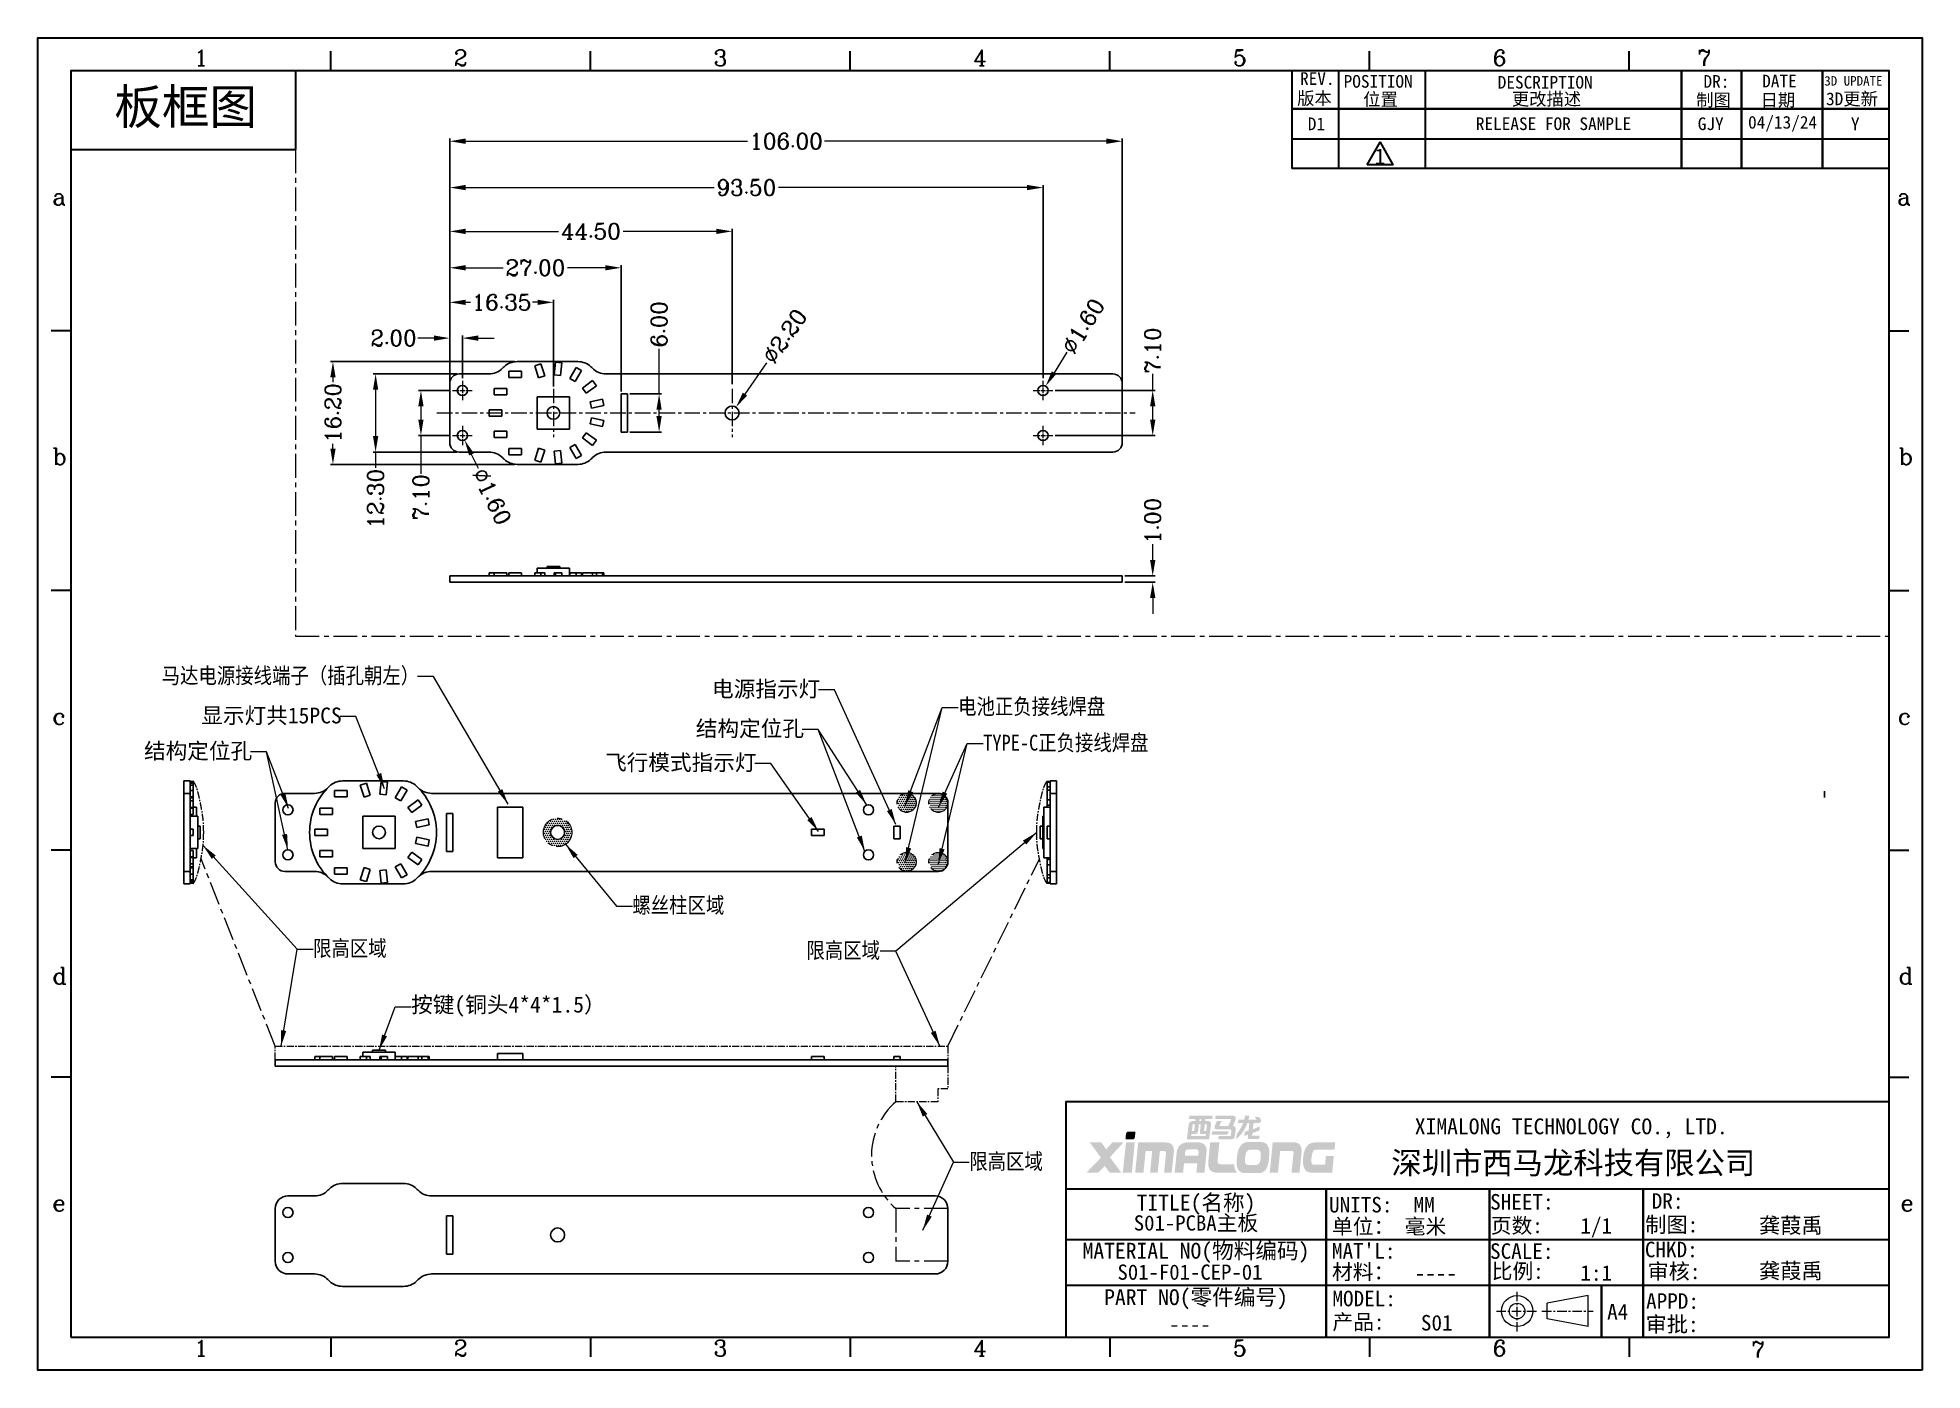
# Model space of a CAD drawing. Header units: inches. Extents: x 0 to 297, y 0 to 210.
import ezdxf
from ezdxf.enums import TextEntityAlignment as Align

# ---------------------------------------------------------------- set-up
doc = ezdxf.new("R2010")
doc.units = ezdxf.units.IN
doc.header["$LTSCALE"] = 10
doc.header["$MEASUREMENT"] = 0
doc.linetypes.add('CENTER', pattern=[0.6, 0.375, -0.075, 0.075, -0.075])
for name, color, linetype, lineweight in [('Center-line', 1, 'CENTER', 13), ('Dimension', 3, 'Continuous', 20), ('Section', 240, 'Continuous', 13), ('Solid', 7, 'Continuous', 25), ('Text', 1, 'Continuous', 30), ('图框', 7, 'Continuous', 30), ('标题栏', 7, 'Continuous', 30)]:
    doc.layers.add(name, color=color, linetype=linetype, lineweight=lineweight)
doc.styles.add('ROMANTIC', font='')
doc.styles.get("Standard").update_dxf_attribs({"font": 'romanc.shx', "bigfont": 'gbcbig.shx'})
doc.styles.add('TEXTSTYLE_1', font='')
doc.styles.get('ROMANTIC').set_extended_font_data('SimSun')
doc.styles.get('TEXTSTYLE_1').set_extended_font_data('FangSong_GB2312')
doc.dimstyles.new('scale-1-1', dxfattribs={"dimscale": 0.5, "dimtxt": 5, "dimasz": 5, "dimexe": 0.8, "dimexo": 0.8, "dimgap": 0.1, "dimtad": 0, "dimzin": 0, "dimdsep": 46, "dimtxsty": 'Standard', "dimcen": 0, "dimclrd": 150, "dimclre": 160, "dimclrt": 1, "dimadec": 1, "dimazin": 0, "dimtfac": 1, "dimtofl": 0, "dimtmove": 0, "dimatfit": 3, "dimfxl": 1, "dimtolj": 1, "dimtzin": 0, "dimlwd": 15, "dimarcsym": 0})

msp = doc.modelspace()

# ---------------------------------------------------------------- texts
at = {"layer": 'Dimension', "char_height": 2.5}
for s, insert, attachment_point in [('{\\fSimSun|b0|i0|c134|p2;\\W0.85;\\C1;马达电源接线端子（插孔朝左）}', (60.115, 109.319), 6), ('{\\fSimSun|b0|i0|c134|p2;\\C1;电源指示灯}', (123.322, 107.235), 6), ('{\\fSimSun|b0|i0|c134|p2;\\C1;显示灯共15PCS}', (47.916, 103.053), 6), ('{\\fSimSun|b0|i0|c134|p2;\\W0.85;\\C1;电池正负接线焊盘}', (145.052, 104.471), 4), ('{\\fSimSun|b0|i0|c134|p2;\\C1;结构定位孔}', (120.76, 101.004), 6), ('{\\fSimSun|b0|i0|c134|p2;\\C1;结构定位孔}', (33.807, 97.467), 6), ('{\\fSimSun|b0|i0|c134|p2;\\W0.85;\\C1;TYPE-C正负接线焊盘}', (149.002, 98.764), 4), ('{\\fSimSun|b0|i0|c134|p2;\\C1;飞行模式指示灯}', (113.281, 95.644), 6), ('{\\fSimSun|b0|i0|c134|p2;\\W0.85;\\C1;螺丝柱区域}', (93.714, 73.167), 4), ('{\\fSimSun|b0|i0|c134|p2;\\W0.85;\\C1;限高区域}', (43.4, 66.372), 4), ('{\\fSimSun|b0|i0|c134|p2;\\W0.85;\\C1;限高区域}', (132.742, 66.042), 6), ('{\\fSimSun|b0|i0|c134|p2;\\C1;按键(铜头4*4*1.5）}', (58.848, 57.296), 4), ('{\\fSimSun|b0|i0|c134|p2;\\W0.85;\\C1;限高区域}', (146.808, 32.792), 4)]:
    msp.add_mtext(s, dxfattribs=dict(at, insert=insert, attachment_point=attachment_point))
at = {"layer": 'Text', "style": 'ROMANTIC'}
for s, height, p in [('REV.  ', 2, (198.938, 202.568)), ('POSITION', 2, (205.804, 202.119)), ('DESCRIPTION', 2, (230.088, 201.979)), ('DR:', 2, (262.515, 202.107)), ('DATE', 2, (271.765, 202.163)), ('3D UPDATE', 1.5, (281.548, 202.451)), ('版本', 2, (198.479, 199.447)), ('位置', 2, (208.893, 199.289)), ('更改描述', 2, (232.312, 199.346)), ('制图', 2, (261.364, 199.18)), ('日期', 2, (271.518, 199.18)), ('3D更新', 2, (281.827, 199.365)), ('XIMALONG TECHNOLOGY CO., LTD.', 2.5, (217.016, 37.192)), ('单位： 毫米', 2.4, (203.974, 21.475)), ('页数:', 2.4, (228.996, 21.611)), ('材料：', 2.4, (203.974, 14.316)), ('比例:', 2.4, (229.137, 14.425)), ('产品:', 2.4, (204.041, 6.425))]:
    msp.add_text(s, height=height, dxfattribs=at).set_placement(p)
for s, p in [('TITLE(名称)', (182.542, 25.182)), ('MATERIAL NO(物料编码)', (182.542, 17.594)), ('PART NO(零件编号)', (182.542, 10.271))]:
    msp.add_text(s, height=2.5, dxfattribs=at).set_placement(p, align=Align.CENTER)
at = {"layer": 'Text', "attachment_point": 5}
for s, insert, char_height, width, style in [('{\\fSimSun|b0|i0|c134|p2;板框图}', (23.324, 198.82), 5.5, 27.29851, 'TEXTSTYLE_1'), ('D1', (201.514, 196.426), 2, 3.02461, 'ROMANTIC'), ('{\\fSimSun|b0|i0|c134|p2;RELEASE FOR SAMPLE}', (238.883, 196.426), 2, 39.54125, 'TEXTSTYLE_1'), ('GJY', (263.654, 196.426), 2, 9.15954, 'ROMANTIC'), ('04/13/24', (274.981, 196.426), 2, 12.29679, 'ROMANTIC'), ('Y', (286.432, 196.426), 2, 1.86231, 'ROMANTIC'), ('S01-PCBA主板', (182.542, 23.085), 2.4, 41.03858, 'ROMANTIC'), ('{\\fSimSun|b0|i0|c134|p2;龚葭禹}', (276.275, 22.703), 2.44962, 15.95418, 'TEXTSTYLE_1'), ('S01-F01-CEP-01', (181.592, 15.453), 2.4, 14.28601, 'ROMANTIC'), ('{\\fSimSun|b0|i0|c134|p2;----}', (220.327, 15.323), 2.44962, 15.95418, 'TEXTSTYLE_1'), ('{\\fSimSun|b0|i0|c134|p2;龚葭禹}', (276.278, 15.544), 2.44962, 15.95418, 'TEXTSTYLE_1'), ('----', (181.592, 7.268), 2.4, 14.28601, 'ROMANTIC'), ('{\\f@SimSun|b0|i0|c134|p2;S01}', (220.48, 7.475), 2.44962, 13.54684, 'TEXTSTYLE_1')]:
    msp.add_mtext(s, dxfattribs=dict(at, insert=insert, char_height=char_height, width=width, style=style))
at = {"layer": '图框'}
for s, height, p in [('1', 2.519, (24.658, 205.554)), ('2', 2.519, (65.587, 205.554)), ('3', 2.519, (106.516, 205.554)), ('4', 2.519, (147.445, 205.554)), ('5', 2.519, (188.375, 205.554)), ('6', 2.519, (229.304, 205.554)), ('7', 2.519, (261.589, 205.554)), ('a', 2.624, (2.279, 183.631)), ('a', 2.624, (293.002, 183.631)), ('b', 2.624, (2.279, 142.702)), ('b', 2.624, (293.217, 142.702)), ('c', 2.624, (2.279, 101.773)), ('c', 2.624, (293.11, 101.773)), ('d', 2.624, (2.279, 60.843)), ('d', 2.624, (293.217, 60.843)), ('e', 2.624, (2.279, 25.077)), ('e', 2.624, (293.515, 25.077)), ('1', 2.519, (24.658, 2.221)), ('2', 2.519, (65.587, 2.221)), ('3', 2.519, (106.516, 2.221)), ('4', 2.519, (147.445, 2.221)), ('5', 2.519, (188.375, 2.221)), ('6', 2.519, (229.304, 2.221)), ('7', 2.519, (270.053, 2.03))]:
    msp.add_text(s, height=height, dxfattribs=at).set_placement(p)
at = {"layer": '标题栏', "style": 'ROMANTIC'}
for s, height, p in [('深圳市西马龙科技有限公司', 3.50296, (213.333, 30.941)), ('UNITS:  MM', 2.4496, (203.502, 24.874)), ('SHEET:', 2.4496, (228.894, 25.325)), ('DR:', 2.4496, (254.365, 25.463)), ('制图:', 2.4496, (253.331, 21.735)), ("MAT'L:", 2.4496, (203.974, 17.594)), ('SCALE:', 2.4496, (228.876, 17.559)), ('CHKD:', 2.4496, (253.278, 17.813)), ('审核:', 2.4496, (253.686, 14.364)), ('MODEL:', 2.4496, (204.041, 10.085)), ('APPD:', 2.4496, (253.468, 9.692)), ('A4', 2.4496, (247.329, 8.006)), ('审批:', 2.4496, (253.4, 6.039))]:
    msp.add_text(s, height=height, dxfattribs=at).set_placement(p)
at = {"layer": '标题栏', "char_height": 2.4496, "width": 6.02081, "attachment_point": 5, "style": 'ROMANTIC'}
for s, insert in [('1/1', (245.609, 22.482)), ('1:1', (245.609, 15.323))]:
    msp.add_mtext(s, dxfattribs=dict(at, insert=insert))

# ---------------------------------------------------------------- blocks, each defined once
blk = doc.blocks.new('更改标记1')
blk.add_lwpolyline([(-2.04, -3.53), (0, 0), (2.04, -3.53)], close=True)
at = {"layer": 'Dimension', "insert": (0, -2.21), "char_height": 2.5, "width": 1.3905, "attachment_point": 5}
blk.add_mtext('{\\fSimSun|b0|i0|c134|p2;\\C0;1}', dxfattribs=at)
blk = doc.blocks.new('LOGO')
at = {"layer": 'Solid'}
h = blk.add_hatch(color=154, dxfattribs=at)
h.dxf.hatch_style = 1
h.paths.add_polyline_path([(-62.7, -1), (-69.7, -1), (-73.6, -5.3), (-76.6, -1), (-83.9, -1), (-76.9, -10.6), (-86.1, -20.1), (-78.7, -20.1), (-74.5, -15.8), (-71.3, -20.1), (-64, -20.1), (-71.2, -10.3)])
h.paths.add_polyline_path([(-55.6, -1), (-61.1, -1), (-63.1, -20), (-57.4, -20)])
edge = h.paths.add_edge_path()
edge.add_spline(control_points=[(-30.9, -7), (-30.7, -2.9), (-32.5, -0.9), (-36.3, -1)], knot_values=[2, 2, 2, 2, 3, 3, 3, 3], degree=3, periodic=0)
edge.add_spline(control_points=[(-36.3, -1), (-36.3, -1), (-53.4, -0.9), (-53.4, -0.9)], knot_values=[1, 1, 1, 1, 2, 2, 2, 2], degree=3, periodic=0)
edge.add_spline(control_points=[(-53.4, -0.9), (-53.4, -0.9), (-55.3, -20.1), (-55.3, -20.1)], knot_values=[0, 0, 0, 0, 1, 1, 1, 1], degree=3, periodic=0)
edge.add_spline(control_points=[(-55.3, -20.1), (-55.3, -20.1), (-50.1, -20.1), (-50.1, -20.1)], knot_values=[13, 13, 13, 13, 14, 14, 14, 14], degree=3, periodic=0)
edge.add_spline(control_points=[(-50.1, -20.1), (-50.1, -20.1), (-48.7, -6.4), (-48.7, -6.4)], knot_values=[12, 12, 12, 12, 13, 13, 13, 13], degree=3, periodic=0)
edge.add_spline(control_points=[(-48.7, -6.4), (-48.7, -6.4), (-44.6, -6.4), (-44.6, -6.4)], knot_values=[11, 11, 11, 11, 12, 12, 12, 12], degree=3, periodic=0)
edge.add_spline(control_points=[(-44.6, -6.4), (-44.6, -6.4), (-45.9, -20.1), (-45.9, -20.1)], knot_values=[10, 10, 10, 10, 11, 11, 11, 11], degree=3, periodic=0)
edge.add_spline(control_points=[(-45.9, -20.1), (-45.9, -20.1), (-41.1, -20.1), (-41.1, -20.1)], knot_values=[9, 9, 9, 9, 10, 10, 10, 10], degree=3, periodic=0)
edge.add_spline(control_points=[(-41.1, -20.1), (-41.1, -20.1), (-39.7, -6.4), (-39.7, -6.4)], knot_values=[8, 8, 8, 8, 9, 9, 9, 9], degree=3, periodic=0)
edge.add_spline(control_points=[(-39.7, -6.4), (-39.7, -6.4), (-37.2, -6.4), (-37.2, -6.4)], knot_values=[7, 7, 7, 7, 8, 8, 8, 8], degree=3, periodic=0)
edge.add_spline(control_points=[(-37.2, -6.4), (-36.1, -6.4), (-35.7, -7.1), (-35.9, -8.5)], knot_values=[6, 6, 6, 6, 7, 7, 7, 7], degree=3, periodic=0)
edge.add_spline(control_points=[(-35.9, -8.5), (-35.9, -8.5), (-37.1, -20.1), (-37.1, -20.1)], knot_values=[5, 5, 5, 5, 6, 6, 6, 6], degree=3, periodic=0)
edge.add_spline(control_points=[(-37.1, -20.1), (-37.1, -20.1), (-32.3, -20.1), (-32.3, -20.1)], knot_values=[4, 4, 4, 4, 5, 5, 5, 5], degree=3, periodic=0)
edge.add_spline(control_points=[(-32.3, -20.1), (-32.3, -20.1), (-30.9, -7), (-30.9, -7)], knot_values=[3, 3, 3, 3, 4, 4, 4, 4], degree=3, periodic=0)
edge = h.paths.add_edge_path()
edge.add_spline(control_points=[(-10.3, -6.9), (-10.1, -3.2), (-11.8, -1.1), (-15.6, -0.9)], knot_values=[3, 3, 3, 3, 4, 4, 4, 4], degree=3, periodic=0)
edge.add_spline(control_points=[(-15.6, -0.9), (-15.6, -0.9), (-22, -0.9), (-22, -0.9)], knot_values=[2, 2, 2, 2, 3, 3, 3, 3], degree=3, periodic=0)
edge.add_spline(control_points=[(-22, -0.9), (-26.1, -1), (-28.5, -3.1), (-29.1, -7)], knot_values=[1, 1, 1, 1, 2, 2, 2, 2], degree=3, periodic=0)
edge.add_spline(control_points=[(-29.1, -7), (-29.1, -7), (-30.4, -20), (-30.4, -20)], knot_values=[0, 0, 0, 0, 1, 1, 1, 1], degree=3, periodic=0)
edge.add_spline(control_points=[(-30.4, -20), (-30.4, -20), (-25.1, -20), (-25.1, -20)], knot_values=[9, 9, 9, 9, 10, 10, 10, 10], degree=3, periodic=0)
edge.add_spline(control_points=[(-25.1, -20), (-25.1, -20), (-24.5, -14.1), (-24.5, -14.1)], knot_values=[8, 8, 8, 8, 9, 9, 9, 9], degree=3, periodic=0)
edge.add_spline(control_points=[(-24.5, -14.1), (-24.5, -14.1), (-16.1, -14.2), (-16.1, -14.2)], knot_values=[7, 7, 7, 7, 8, 8, 8, 8], degree=3, periodic=0)
edge.add_spline(control_points=[(-16.1, -14.2), (-16.1, -14.2), (-16.7, -20), (-16.7, -20)], knot_values=[6, 6, 6, 6, 7, 7, 7, 7], degree=3, periodic=0)
edge.add_spline(control_points=[(-16.7, -20), (-16.7, -20), (-11.6, -20), (-11.6, -20)], knot_values=[5, 5, 5, 5, 6, 6, 6, 6], degree=3, periodic=0)
edge.add_spline(control_points=[(-11.6, -20), (-11.6, -20), (-10.3, -6.9), (-10.3, -6.9)], knot_values=[4, 4, 4, 4, 5, 5, 5, 5], degree=3, periodic=0)
edge = h.paths.add_edge_path(flags=16)
edge.add_spline(control_points=[(-23.8, -7.4), (-23.8, -6.1), (-23.2, -5.4), (-21.8, -5.4)], knot_values=[0, 0, 0, 0, 1, 1, 1, 1], degree=3, periodic=0)
edge.add_spline(control_points=[(-21.8, -5.4), (-21.8, -5.4), (-16.7, -5.4), (-16.7, -5.4)], knot_values=[5, 5, 5, 5, 6, 6, 6, 6], degree=3, periodic=0)
edge.add_spline(control_points=[(-16.7, -5.4), (-15.6, -5.5), (-15.1, -6.4), (-15.4, -7.8)], knot_values=[4, 4, 4, 4, 5, 5, 5, 5], degree=3, periodic=0)
edge.add_spline(control_points=[(-15.4, -7.8), (-15.4, -7.8), (-15.6, -9.4), (-15.6, -9.4)], knot_values=[3, 3, 3, 3, 4, 4, 4, 4], degree=3, periodic=0)
edge.add_spline(control_points=[(-15.6, -9.4), (-15.6, -9.4), (-24, -9.4), (-24, -9.4)], knot_values=[2, 2, 2, 2, 3, 3, 3, 3], degree=3, periodic=0)
edge.add_spline(control_points=[(-24, -9.4), (-24, -9.4), (-23.8, -7.4), (-23.8, -7.4)], knot_values=[1, 1, 1, 1, 2, 2, 2, 2], degree=3, periodic=0)
edge = h.paths.add_edge_path()
edge.add_spline(control_points=[(-3.4, -12.8), (-3.4, -12.8), (-2.2, -0.9), (-2.2, -0.9)], knot_values=[6, 6, 6, 6, 7, 7, 7, 7], degree=3, periodic=0)
edge.add_spline(control_points=[(-2.2, -0.9), (-2.2, -0.9), (-8, -0.9), (-8, -0.9)], knot_values=[7, 7, 7, 7, 8, 8, 8, 8], degree=3, periodic=0)
edge.add_spline(control_points=[(-8, -0.9), (-8, -0.9), (-9.2, -12.9), (-9.2, -12.9)], knot_values=[0, 0, 0, 0, 1, 1, 1, 1], degree=3, periodic=0)
edge.add_spline(control_points=[(-9.2, -12.9), (-9.7, -17.5), (-7.8, -19.9), (-3.7, -20.1)], knot_values=[1, 1, 1, 1, 2, 2, 2, 2], degree=3, periodic=0)
edge.add_spline(control_points=[(-3.7, -20.1), (-3.7, -20.1), (9.1, -20.1), (9.1, -20.1)], knot_values=[2, 2, 2, 2, 3, 3, 3, 3], degree=3, periodic=0)
edge.add_spline(control_points=[(9.1, -20.1), (7.9, -19.1), (7.2, -17.3), (7.1, -14.7)], knot_values=[3, 3, 3, 3, 4, 4, 4, 4], degree=3, periodic=0)
edge.add_spline(control_points=[(7.1, -14.7), (7.1, -14.7), (-1.6, -14.7), (-1.6, -14.7)], knot_values=[4, 4, 4, 4, 5, 5, 5, 5], degree=3, periodic=0)
edge.add_spline(control_points=[(-1.6, -14.7), (-2.8, -14.6), (-3.4, -14), (-3.4, -12.8)], knot_values=[5, 5, 5, 5, 6, 6, 6, 6], degree=3, periodic=0)
edge = h.paths.add_edge_path()
edge.add_spline(control_points=[(29.1, -10.2), (29.9, -3.8), (28, -0.6), (23.5, -0.7)], knot_values=[4, 4, 4, 4, 5, 5, 5, 5], degree=3, periodic=0)
edge.add_spline(control_points=[(23.5, -0.7), (23.5, -0.7), (16.1, -0.7), (16.1, -0.7)], knot_values=[3, 3, 3, 3, 4, 4, 4, 4], degree=3, periodic=0)
edge.add_spline(control_points=[(16.1, -0.7), (11.8, -0.7), (9.4, -4), (8.8, -10.6)], knot_values=[2, 2, 2, 2, 3, 3, 3, 3], degree=3, periodic=0)
edge.add_spline(control_points=[(8.8, -10.6), (8.1, -17.1), (9.8, -20.3), (13.8, -20.3)], knot_values=[1, 1, 1, 1, 2, 2, 2, 2], degree=3, periodic=0)
edge.add_spline(control_points=[(13.8, -20.3), (13.8, -20.3), (22.8, -20.3), (22.8, -20.3)], knot_values=[0, 0, 0, 0, 1, 1, 1, 1], degree=3, periodic=0)
edge.add_spline(control_points=[(22.8, -20.3), (26.7, -20.2), (28.8, -16.8), (29.1, -10.2)], knot_values=[5, 5, 5, 5, 6, 6, 6, 6], degree=3, periodic=0)
edge = h.paths.add_edge_path(flags=16)
edge.add_spline(control_points=[(14, -10.5), (14.2, -8.8), (14.5, -7.7), (14.8, -7.2)], knot_values=[0, 0, 0, 0, 1, 1, 1, 1], degree=3, periodic=0)
edge.add_spline(control_points=[(14.8, -7.2), (15.3, -6.2), (16.1, -5.6), (17.3, -5.5)], knot_values=[9, 9, 9, 9, 10, 10, 10, 10], degree=3, periodic=0)
edge.add_spline(control_points=[(17.3, -5.5), (17.3, -5.5), (21.4, -5.5), (21.4, -5.5)], knot_values=[8, 8, 8, 8, 9, 9, 9, 9], degree=3, periodic=0)
edge.add_spline(control_points=[(21.4, -5.5), (22.3, -5.6), (23, -5.9), (23.4, -6.5)], knot_values=[7, 7, 7, 7, 8, 8, 8, 8], degree=3, periodic=0)
edge.add_spline(control_points=[(23.4, -6.5), (23.9, -7), (24, -8.3), (23.8, -10.2)], knot_values=[6, 6, 6, 6, 7, 7, 7, 7], degree=3, periodic=0)
edge.add_spline(control_points=[(23.8, -10.2), (23.7, -12.2), (23.3, -13.5), (22.9, -14)], knot_values=[5, 5, 5, 5, 6, 6, 6, 6], degree=3, periodic=0)
edge.add_spline(control_points=[(22.9, -14), (22.5, -14.7), (21.9, -15.1), (21, -15.2)], knot_values=[4, 4, 4, 4, 5, 5, 5, 5], degree=3, periodic=0)
edge.add_spline(control_points=[(21, -15.2), (21, -15.2), (15.7, -15.2), (15.7, -15.2)], knot_values=[3, 3, 3, 3, 4, 4, 4, 4], degree=3, periodic=0)
edge.add_spline(control_points=[(15.7, -15.2), (14.8, -15.1), (14.3, -14.5), (14, -13.7)], knot_values=[2, 2, 2, 2, 3, 3, 3, 3], degree=3, periodic=0)
edge.add_spline(control_points=[(14, -13.7), (13.8, -13.3), (13.8, -12.3), (14, -10.5)], knot_values=[1, 1, 1, 1, 2, 2, 2, 2], degree=3, periodic=0)
edge = h.paths.add_edge_path()
edge.add_spline(control_points=[(49.6, -7), (49.8, -2.9), (48.1, -0.9), (44.3, -0.9)], knot_values=[2, 2, 2, 2, 3, 3, 3, 3], degree=3, periodic=0)
edge.add_spline(control_points=[(44.3, -0.9), (44.3, -0.9), (31.4, -0.9), (31.4, -0.9)], knot_values=[1, 1, 1, 1, 2, 2, 2, 2], degree=3, periodic=0)
edge.add_spline(control_points=[(31.4, -0.9), (31.4, -0.9), (29.5, -20.1), (29.5, -20.1)], knot_values=[0, 0, 0, 0, 1, 1, 1, 1], degree=3, periodic=0)
edge.add_spline(control_points=[(29.5, -20.1), (29.5, -20.1), (34.7, -20.1), (34.7, -20.1)], knot_values=[9, 9, 9, 9, 10, 10, 10, 10], degree=3, periodic=0)
edge.add_spline(control_points=[(34.7, -20.1), (34.7, -20.1), (36.1, -6.4), (36.1, -6.4)], knot_values=[8, 8, 8, 8, 9, 9, 9, 9], degree=3, periodic=0)
edge.add_spline(control_points=[(36.1, -6.4), (36.1, -6.4), (43.1, -6.4), (43.1, -6.4)], knot_values=[7, 7, 7, 7, 8, 8, 8, 8], degree=3, periodic=0)
edge.add_spline(control_points=[(43.1, -6.4), (44.3, -6.3), (44.7, -6.9), (44.5, -8.1)], knot_values=[6, 6, 6, 6, 7, 7, 7, 7], degree=3, periodic=0)
edge.add_spline(control_points=[(44.5, -8.1), (44.5, -8.1), (43.2, -20.1), (43.2, -20.1)], knot_values=[5, 5, 5, 5, 6, 6, 6, 6], degree=3, periodic=0)
edge.add_spline(control_points=[(43.2, -20.1), (43.2, -20.1), (48.3, -20.1), (48.3, -20.1)], knot_values=[4, 4, 4, 4, 5, 5, 5, 5], degree=3, periodic=0)
edge.add_spline(control_points=[(48.3, -20.1), (48.3, -20.1), (49.6, -7), (49.6, -7)], knot_values=[3, 3, 3, 3, 4, 4, 4, 4], degree=3, periodic=0)
edge = h.paths.add_edge_path()
edge.add_spline(control_points=[(70.3, -5.6), (70.3, -5.6), (70.8, -1), (70.8, -1)], knot_values=[4, 4, 4, 4, 5, 5, 5, 5], degree=3, periodic=0)
edge.add_spline(control_points=[(70.8, -1), (70.8, -1), (57.7, -1), (57.7, -1)], knot_values=[3, 3, 3, 3, 4, 4, 4, 4], degree=3, periodic=0)
edge.add_spline(control_points=[(57.7, -1), (53.5, -1.2), (51.2, -4.3), (50.6, -10.5)], knot_values=[2, 2, 2, 2, 3, 3, 3, 3], degree=3, periodic=0)
edge.add_spline(control_points=[(50.6, -10.5), (50, -16.6), (51.6, -19.8), (55.5, -20)], knot_values=[1, 1, 1, 1, 2, 2, 2, 2], degree=3, periodic=0)
edge.add_spline(control_points=[(55.5, -20), (55.5, -20), (68.9, -20), (68.9, -20)], knot_values=[0, 0, 0, 0, 1, 1, 1, 1], degree=3, periodic=0)
edge.add_spline(control_points=[(68.9, -20), (68.9, -20), (69.9, -9.5), (69.9, -9.5)], knot_values=[12, 12, 12, 12, 13, 13, 13, 13], degree=3, periodic=0)
edge.add_spline(control_points=[(69.9, -9.5), (69.9, -9.5), (64.9, -9.5), (64.9, -9.5)], knot_values=[11, 11, 11, 11, 12, 12, 12, 12], degree=3, periodic=0)
edge.add_spline(control_points=[(64.9, -9.5), (64.9, -9.5), (64.4, -15.1), (64.4, -15.1)], knot_values=[10, 10, 10, 10, 11, 11, 11, 11], degree=3, periodic=0)
edge.add_spline(control_points=[(64.4, -15.1), (64.4, -15.1), (57.1, -15), (57.1, -15)], knot_values=[9, 9, 9, 9, 10, 10, 10, 10], degree=3, periodic=0)
edge.add_spline(control_points=[(57.1, -15), (56.3, -14.8), (55.9, -14.4), (55.8, -13.6)], knot_values=[8, 8, 8, 8, 9, 9, 9, 9], degree=3, periodic=0)
edge.add_spline(control_points=[(55.8, -13.6), (55.6, -11.2), (55.9, -8.9), (56.9, -6.5)], knot_values=[7, 7, 7, 7, 8, 8, 8, 8], degree=3, periodic=0)
edge.add_spline(control_points=[(56.9, -6.5), (57.3, -5.9), (57.9, -5.6), (58.8, -5.6)], knot_values=[6, 6, 6, 6, 7, 7, 7, 7], degree=3, periodic=0)
edge.add_spline(control_points=[(58.8, -5.6), (58.8, -5.6), (70.3, -5.6), (70.3, -5.6)], knot_values=[5, 5, 5, 5, 6, 6, 6, 6], degree=3, periodic=0)
edge = h.paths.add_edge_path()
edge.add_spline(control_points=[(18.5, 4.8), (18.5, 4.8), (23, 6.6), (23, 6.6)], knot_values=[17, 17, 17, 17, 18, 18, 18, 18], degree=3, periodic=0)
edge.add_spline(control_points=[(23, 6.6), (23, 6.6), (23.3, 9.1), (23.3, 9.1)], knot_values=[18, 18, 18, 18, 19, 19, 19, 19], degree=3, periodic=0)
edge.add_spline(control_points=[(23.3, 9.1), (23.3, 9.1), (18.8, 7.3), (18.8, 7.3)], knot_values=[19, 19, 19, 19, 20, 20, 20, 20], degree=3, periodic=0)
edge.add_spline(control_points=[(18.8, 7.3), (18.8, 7.3), (19.4, 11.3), (19.4, 11.3)], knot_values=[20, 20, 20, 20, 21, 21, 21, 21], degree=3, periodic=0)
edge.add_spline(control_points=[(19.4, 11.3), (19.4, 11.3), (22.7, 11.3), (22.7, 11.3)], knot_values=[21, 21, 21, 21, 22, 22, 22, 22], degree=3, periodic=0)
edge.add_spline(control_points=[(22.7, 11.3), (23.8, 11.6), (24.3, 12.2), (24.1, 13.2)], knot_values=[22, 22, 22, 22, 23, 23, 23, 23], degree=3, periodic=0)
edge.add_spline(control_points=[(24.1, 13.2), (24.1, 13.2), (22.9, 15.1), (22.9, 15.1)], knot_values=[23, 23, 23, 23, 24, 24, 24, 24], degree=3, periodic=0)
edge.add_spline(control_points=[(22.9, 15.1), (22.9, 15.1), (20, 15.1), (20, 15.1)], knot_values=[24, 24, 24, 24, 25, 25, 25, 25], degree=3, periodic=0)
edge.add_spline(control_points=[(20, 15.1), (20, 15.1), (21.2, 13.4), (21.2, 13.4)], knot_values=[25, 25, 25, 25, 26, 26, 26, 26], degree=3, periodic=0)
edge.add_spline(control_points=[(21.2, 13.4), (21.2, 13.4), (16.1, 13.4), (16.1, 13.4)], knot_values=[26, 26, 26, 26, 27, 27, 27, 27], degree=3, periodic=0)
edge.add_spline(control_points=[(16.1, 13.4), (16.1, 13.4), (16.7, 15.8), (16.7, 15.8)], knot_values=[27, 27, 27, 27, 28, 28, 28, 28], degree=3, periodic=0)
edge.add_spline(control_points=[(16.7, 15.8), (16.7, 15.8), (14, 15.8), (14, 15.8)], knot_values=[28, 28, 28, 28, 29, 29, 29, 29], degree=3, periodic=0)
edge.add_spline(control_points=[(14, 15.8), (14, 15.8), (13.4, 13.4), (13.4, 13.4)], knot_values=[29, 29, 29, 29, 30, 30, 30, 30], degree=3, periodic=0)
edge.add_spline(control_points=[(13.4, 13.4), (13.4, 13.4), (9.8, 13.4), (9.8, 13.4)], knot_values=[30, 30, 30, 30, 31, 31, 31, 31], degree=3, periodic=0)
edge.add_spline(control_points=[(9.8, 13.4), (9.8, 13.4), (9.5, 11.3), (9.5, 11.3)], knot_values=[31, 31, 31, 31, 32, 32, 32, 32], degree=3, periodic=0)
edge.add_spline(control_points=[(9.5, 11.3), (9.5, 11.3), (12.8, 11.3), (12.8, 11.3)], knot_values=[32, 32, 32, 32, 33, 33, 33, 33], degree=3, periodic=0)
edge.add_spline(control_points=[(12.8, 11.3), (11.9, 8.9), (10.6, 6.6), (8.8, 4.6)], knot_values=[0, 0, 0, 0, 1, 1, 1, 1], degree=3, periodic=0)
edge.add_spline(control_points=[(8.8, 4.6), (8.8, 4.6), (8.3, 1), (8.3, 1)], knot_values=[1, 1, 1, 1, 2, 2, 2, 2], degree=3, periodic=0)
edge.add_spline(control_points=[(8.3, 1), (11.5, 3.6), (13.9, 7), (15.5, 11.3)], knot_values=[2, 2, 2, 2, 3, 3, 3, 3], degree=3, periodic=0)
edge.add_spline(control_points=[(15.5, 11.3), (15.5, 11.3), (15.9, 11.3), (15.9, 11.3)], knot_values=[3, 3, 3, 3, 4, 4, 4, 4], degree=3, periodic=0)
edge.add_spline(control_points=[(15.9, 11.3), (16.5, 11.3), (16.7, 10.9), (16.6, 10.1)], knot_values=[4, 4, 4, 4, 5, 5, 5, 5], degree=3, periodic=0)
edge.add_spline(control_points=[(16.6, 10.1), (16.6, 10.1), (16.2, 6.5), (16.2, 6.5)], knot_values=[5, 5, 5, 5, 6, 6, 6, 6], degree=3, periodic=0)
edge.add_spline(control_points=[(16.2, 6.5), (16.2, 6.5), (13.8, 5.7), (13.8, 5.7)], knot_values=[6, 6, 6, 6, 7, 7, 7, 7], degree=3, periodic=0)
edge.add_spline(control_points=[(13.8, 5.7), (13.8, 5.7), (13.5, 3.1), (13.5, 3.1)], knot_values=[7, 7, 7, 7, 8, 8, 8, 8], degree=3, periodic=0)
edge.add_spline(control_points=[(13.5, 3.1), (13.5, 3.1), (15.9, 4.1), (15.9, 4.1)], knot_values=[8, 8, 8, 8, 9, 9, 9, 9], degree=3, periodic=0)
edge.add_spline(control_points=[(15.9, 4.1), (15.9, 4.1), (15.7, 2.6), (15.7, 2.6)], knot_values=[9, 9, 9, 9, 10, 10, 10, 10], degree=3, periodic=0)
edge.add_spline(control_points=[(15.7, 2.6), (15.6, 1.6), (16, 1.1), (17, 1.1)], knot_values=[10, 10, 10, 10, 11, 11, 11, 11], degree=3, periodic=0)
edge.add_spline(control_points=[(17, 1.1), (17, 1.1), (21.2, 1.1), (21.2, 1.1)], knot_values=[11, 11, 11, 11, 12, 12, 12, 12], degree=3, periodic=0)
edge.add_spline(control_points=[(21.2, 1.1), (22.4, 1.1), (23, 1.5), (23.1, 2.3)], knot_values=[12, 12, 12, 12, 13, 13, 13, 13], degree=3, periodic=0)
edge.add_spline(control_points=[(23.1, 2.3), (23.1, 2.3), (23.2, 3.2), (23.2, 3.2)], knot_values=[13, 13, 13, 13, 14, 14, 14, 14], degree=3, periodic=0)
edge.add_spline(control_points=[(23.2, 3.2), (23.2, 3.2), (18.7, 3.2), (18.7, 3.2)], knot_values=[14, 14, 14, 14, 15, 15, 15, 15], degree=3, periodic=0)
edge.add_spline(control_points=[(18.7, 3.2), (18.4, 3.2), (18.3, 3.3), (18.4, 3.5)], knot_values=[15, 15, 15, 15, 16, 16, 16, 16], degree=3, periodic=0)
edge.add_spline(control_points=[(18.4, 3.5), (18.4, 3.5), (18.5, 4.8), (18.5, 4.8)], knot_values=[16, 16, 16, 16, 17, 17, 17, 17], degree=3, periodic=0)
edge = h.paths.add_edge_path()
edge.add_spline(control_points=[(6.4, 9.3), (6.4, 9.3), (8.1, 13.7), (8.1, 13.7)], knot_values=[20, 20, 20, 20, 21, 21, 21, 21], degree=3, periodic=0)
edge.add_spline(control_points=[(8.1, 13.7), (8.3, 15.1), (7.8, 15.8), (6.6, 15.8)], knot_values=[21, 21, 21, 21, 22, 22, 22, 22], degree=3, periodic=0)
edge.add_spline(control_points=[(6.6, 15.8), (6.6, 15.8), (-4.6, 15.8), (-4.6, 15.8)], knot_values=[22, 22, 22, 22, 23, 23, 23, 23], degree=3, periodic=0)
edge.add_spline(control_points=[(-4.6, 15.8), (-4.6, 15.8), (-4.9, 13.7), (-4.9, 13.7)], knot_values=[0, 0, 0, 0, 1, 1, 1, 1], degree=3, periodic=0)
edge.add_spline(control_points=[(-4.9, 13.7), (-4.9, 13.7), (5.2, 13.7), (5.2, 13.7)], knot_values=[1, 1, 1, 1, 2, 2, 2, 2], degree=3, periodic=0)
edge.add_spline(control_points=[(5.2, 13.7), (5.2, 13.7), (3.4, 9.3), (3.4, 9.3)], knot_values=[2, 2, 2, 2, 3, 3, 3, 3], degree=3, periodic=0)
edge.add_spline(control_points=[(3.4, 9.3), (3.4, 9.3), (0.7, 9.3), (0.7, 9.3)], knot_values=[3, 3, 3, 3, 4, 4, 4, 4], degree=3, periodic=0)
edge.add_spline(control_points=[(0.7, 9.3), (0.7, 9.3), (-2.3, 9.3), (-2.3, 9.3)], knot_values=[4, 4, 4, 4, 5, 5, 5, 5], degree=3, periodic=0)
edge.add_spline(control_points=[(-2.3, 9.3), (-2.3, 9.3), (-0.8, 12.6), (-0.8, 12.6)], knot_values=[5, 5, 5, 5, 6, 6, 6, 6], degree=3, periodic=0)
edge.add_spline(control_points=[(-0.8, 12.6), (-0.8, 12.6), (-3.7, 12.6), (-3.7, 12.6)], knot_values=[6, 6, 6, 6, 7, 7, 7, 7], degree=3, periodic=0)
edge.add_spline(control_points=[(-3.7, 12.6), (-3.7, 12.6), (-5.1, 9.5), (-5.1, 9.5)], knot_values=[7, 7, 7, 7, 8, 8, 8, 8], degree=3, periodic=0)
edge.add_spline(control_points=[(-5.1, 9.5), (-5.5, 8.1), (-5.2, 7.3), (-4, 7.2)], knot_values=[8, 8, 8, 8, 9, 9, 9, 9], degree=3, periodic=0)
edge.add_spline(control_points=[(-4, 7.2), (-4, 7.2), (-2.6, 7.2), (-2.6, 7.2)], knot_values=[9, 9, 9, 9, 10, 10, 10, 10], degree=3, periodic=0)
edge.add_spline(control_points=[(-2.6, 7.2), (-2.6, 7.2), (4.3, 7.2), (4.3, 7.2)], knot_values=[10, 10, 10, 10, 11, 11, 11, 11], degree=3, periodic=0)
edge.add_spline(control_points=[(4.3, 7.2), (5.1, 7.2), (5.4, 6.8), (5.3, 6.1)], knot_values=[11, 11, 11, 11, 12, 12, 12, 12], degree=3, periodic=0)
edge.add_spline(control_points=[(5.3, 6.1), (5.3, 6.1), (5, 3.4), (5, 3.4)], knot_values=[12, 12, 12, 12, 13, 13, 13, 13], degree=3, periodic=0)
edge.add_spline(control_points=[(5, 3.4), (4.9, 3.1), (4.8, 3), (4.5, 3)], knot_values=[13, 13, 13, 13, 14, 14, 14, 14], degree=3, periodic=0)
edge.add_spline(control_points=[(4.5, 3), (4.5, 3), (-2.7, 3), (-2.7, 3)], knot_values=[14, 14, 14, 14, 15, 15, 15, 15], degree=3, periodic=0)
edge.add_spline(control_points=[(-2.7, 3), (-2.7, 3), (-2.9, 1), (-2.9, 1)], knot_values=[15, 15, 15, 15, 16, 16, 16, 16], degree=3, periodic=0)
edge.add_spline(control_points=[(-2.9, 1), (-2.9, 1), (5.3, 1), (5.3, 1)], knot_values=[16, 16, 16, 16, 17, 17, 17, 17], degree=3, periodic=0)
edge.add_spline(control_points=[(5.3, 1), (6.6, 1), (7.4, 1.7), (7.5, 3)], knot_values=[17, 17, 17, 17, 18, 18, 18, 18], degree=3, periodic=0)
edge.add_spline(control_points=[(7.5, 3), (7.5, 3), (8.1, 7.1), (8.1, 7.1)], knot_values=[18, 18, 18, 18, 19, 19, 19, 19], degree=3, periodic=0)
edge.add_spline(control_points=[(8.1, 7.1), (8.2, 8.6), (7.7, 9.3), (6.4, 9.3)], knot_values=[19, 19, 19, 19, 20, 20, 20, 20], degree=3, periodic=0)
edge = h.paths.add_edge_path()
edge.add_spline(control_points=[(-6.7, 13.7), (-6.7, 13.7), (-6.5, 15.8), (-6.5, 15.8)], knot_values=[16, 16, 16, 16, 17, 17, 17, 17], degree=3, periodic=0)
edge.add_spline(control_points=[(-6.5, 15.8), (-6.5, 15.8), (-21.2, 15.8), (-21.2, 15.8)], knot_values=[0, 0, 0, 0, 1, 1, 1, 1], degree=3, periodic=0)
edge.add_spline(control_points=[(-21.2, 15.8), (-21.2, 15.8), (-21.4, 13.7), (-21.4, 13.7)], knot_values=[1, 1, 1, 1, 2, 2, 2, 2], degree=3, periodic=0)
edge.add_spline(control_points=[(-21.4, 13.7), (-21.4, 13.7), (-18.2, 13.7), (-18.2, 13.7)], knot_values=[2, 2, 2, 2, 3, 3, 3, 3], degree=3, periodic=0)
edge.add_spline(control_points=[(-18.2, 13.7), (-17.5, 13.7), (-17.1, 13.5), (-17.2, 13)], knot_values=[3, 3, 3, 3, 4, 4, 4, 4], degree=3, periodic=0)
edge.add_spline(control_points=[(-17.2, 13), (-17.2, 13), (-17.3, 12.5), (-17.3, 12.5)], knot_values=[4, 4, 4, 4, 5, 5, 5, 5], degree=3, periodic=0)
edge.add_spline(control_points=[(-17.3, 12.5), (-17.3, 12.5), (-18.8, 12.5), (-18.8, 12.5)], knot_values=[5, 5, 5, 5, 6, 6, 6, 6], degree=3, periodic=0)
edge.add_spline(control_points=[(-18.8, 12.5), (-20.5, 12.5), (-21.4, 11.7), (-21.6, 10.1)], knot_values=[6, 6, 6, 6, 7, 7, 7, 7], degree=3, periodic=0)
edge.add_spline(control_points=[(-21.6, 10.1), (-21.6, 10.1), (-22.5, 3), (-22.5, 3)], knot_values=[7, 7, 7, 7, 8, 8, 8, 8], degree=3, periodic=0)
edge.add_spline(control_points=[(-22.5, 3), (-22.5, 3), (-22.6, 2), (-22.6, 2)], knot_values=[8, 8, 8, 8, 9, 9, 9, 9], degree=3, periodic=0)
edge.add_spline(control_points=[(-22.6, 2), (-22.6, 2), (-22.8, 1), (-22.8, 1)], knot_values=[9, 9, 9, 9, 10, 10, 10, 10], degree=3, periodic=0)
edge.add_spline(control_points=[(-22.8, 1), (-22.8, 1), (-8.7, 1), (-8.7, 1)], knot_values=[10, 10, 10, 10, 11, 11, 11, 11], degree=3, periodic=0)
edge.add_spline(control_points=[(-8.7, 1), (-8.7, 1), (-7.5, 10.1), (-7.5, 10.1)], knot_values=[11, 11, 11, 11, 12, 12, 12, 12], degree=3, periodic=0)
edge.add_spline(control_points=[(-7.5, 10.1), (-7.3, 11.7), (-8, 12.5), (-9.5, 12.5)], knot_values=[12, 12, 12, 12, 13, 13, 13, 13], degree=3, periodic=0)
edge.add_spline(control_points=[(-9.5, 12.5), (-9.5, 12.5), (-11.2, 12.5), (-11.2, 12.5)], knot_values=[13, 13, 13, 13, 14, 14, 14, 14], degree=3, periodic=0)
edge.add_spline(control_points=[(-11.2, 12.5), (-11.2, 12.5), (-11, 13.7), (-11, 13.7)], knot_values=[14, 14, 14, 14, 15, 15, 15, 15], degree=3, periodic=0)
edge.add_spline(control_points=[(-11, 13.7), (-11, 13.7), (-6.7, 13.7), (-6.7, 13.7)], knot_values=[15, 15, 15, 15, 16, 16, 16, 16], degree=3, periodic=0)
edge = h.paths.add_edge_path(flags=16)
edge.add_spline(control_points=[(-14.7, 13.7), (-14.7, 13.7), (-14.1, 13.7), (-14.1, 13.7)], knot_values=[4, 4, 4, 4, 5, 5, 5, 5], degree=3, periodic=0)
edge.add_spline(control_points=[(-14.1, 13.7), (-13.7, 13.7), (-13.5, 13.5), (-13.5, 13)], knot_values=[0, 0, 0, 0, 1, 1, 1, 1], degree=3, periodic=0)
edge.add_spline(control_points=[(-13.5, 13), (-13.5, 13), (-13.6, 12.5), (-13.6, 12.5)], knot_values=[1, 1, 1, 1, 2, 2, 2, 2], degree=3, periodic=0)
edge.add_spline(control_points=[(-13.6, 12.5), (-13.6, 12.5), (-14.9, 12.5), (-14.9, 12.5)], knot_values=[2, 2, 2, 2, 3, 3, 3, 3], degree=3, periodic=0)
edge.add_spline(control_points=[(-14.9, 12.5), (-14.9, 12.5), (-14.7, 13.7), (-14.7, 13.7)], knot_values=[3, 3, 3, 3, 4, 4, 4, 4], degree=3, periodic=0)
edge = h.paths.add_edge_path(flags=16)
edge.add_spline(control_points=[(-15.1, 10.6), (-15.1, 10.6), (-14.5, 10.6), (-14.5, 10.6)], knot_values=[0, 0, 0, 0, 1, 1, 1, 1], degree=3, periodic=0)
edge.add_spline(control_points=[(-14.5, 10.6), (-14.1, 10.6), (-13.9, 10.3), (-14, 9.6)], knot_values=[1, 1, 1, 1, 2, 2, 2, 2], degree=3, periodic=0)
edge.add_spline(control_points=[(-14, 9.6), (-14, 9.6), (-14.5, 5.8), (-14.5, 5.8)], knot_values=[2, 2, 2, 2, 3, 3, 3, 3], degree=3, periodic=0)
edge.add_spline(control_points=[(-14.5, 5.8), (-14.6, 4.8), (-14.2, 4.3), (-13.2, 4.3)], knot_values=[3, 3, 3, 3, 4, 4, 4, 4], degree=3, periodic=0)
edge.add_spline(control_points=[(-13.2, 4.3), (-13.2, 4.3), (-11.3, 4.3), (-10.7, 4.3)], knot_values=[4, 4, 4, 4, 4.836884, 4.836884, 4.836884, 4.836884], degree=3, periodic=0)
edge.add_spline(control_points=[(-10.7, 4.3), (-10.8, 3.5), (-10.9, 3), (-10.9, 3)], knot_values=[11.700935, 11.700935, 11.700935, 11.700935, 12, 12, 12, 12], degree=3, periodic=0)
edge.add_spline(control_points=[(-10.9, 3), (-10.9, 3), (-20, 3), (-20, 3)], knot_values=[12, 12, 12, 12, 13, 13, 13, 13], degree=3, periodic=0)
edge.add_spline(control_points=[(-20, 3), (-20, 3), (-19.9, 3.5), (-19.8, 4.3)], knot_values=[13, 13, 13, 13, 13.270965, 13.270965, 13.270965, 13.270965], degree=3, periodic=0)
edge.add_spline(control_points=[(-19.8, 4.3), (-19.2, 4.3), (-17.4, 4.3), (-17.4, 4.3)], knot_values=[21.175287, 21.175287, 21.175287, 21.175287, 22, 22, 22, 22], degree=3, periodic=0)
edge.add_spline(control_points=[(-17.4, 4.3), (-16.9, 4.3), (-16.6, 4.5), (-16.2, 4.8)], knot_values=[22, 22, 22, 22, 23, 23, 23, 23], degree=3, periodic=0)
edge.add_spline(control_points=[(-16.2, 4.8), (-15.9, 5.1), (-15.8, 5.5), (-15.7, 5.8)], knot_values=[23, 23, 23, 23, 24, 24, 24, 24], degree=3, periodic=0)
edge.add_spline(control_points=[(-15.7, 5.8), (-15.7, 5.8), (-15.1, 10.6), (-15.1, 10.6)], knot_values=[24, 24, 24, 24, 25, 25, 25, 25], degree=3, periodic=0)
edge = h.paths.add_edge_path(flags=16)
edge.add_spline(control_points=[(-18.4, 10.6), (-17.8, 10.6), (-17.6, 10.2), (-17.7, 9.5)], knot_values=[15, 15, 15, 15, 16, 16, 16, 16], degree=3, periodic=0)
edge.add_spline(control_points=[(-17.7, 9.5), (-17.7, 9.5), (-18, 6.8), (-18, 6.8)], knot_values=[16, 16, 16, 16, 17, 17, 17, 17], degree=3, periodic=0)
edge.add_spline(control_points=[(-18, 6.8), (-18, 6.7), (-18.1, 6.5), (-18.2, 6.4)], knot_values=[17, 17, 17, 17, 18, 18, 18, 18], degree=3, periodic=0)
edge.add_spline(control_points=[(-18.2, 6.4), (-18.2, 6.3), (-18.4, 6.3), (-18.6, 6.3)], knot_values=[18, 18, 18, 18, 19, 19, 19, 19], degree=3, periodic=0)
edge.add_spline(control_points=[(-18.6, 6.3), (-18.6, 6.3), (-19.2, 6.3), (-19.6, 6.3)], knot_values=[19, 19, 19, 19, 19.739343, 19.739343, 19.739343, 19.739343], degree=3, periodic=0)
edge.add_spline(control_points=[(-19.6, 6.3), (-19.3, 8.3), (-19, 10.6), (-19, 10.6)], knot_values=[13.456164, 13.456164, 13.456164, 13.456164, 14, 14, 14, 14], degree=3, periodic=0)
edge.add_spline(control_points=[(-19, 10.6), (-19, 10.6), (-18.4, 10.6), (-18.4, 10.6)], knot_values=[14, 14, 14, 14, 15, 15, 15, 15], degree=3, periodic=0)
edge = h.paths.add_edge_path(flags=16)
edge.add_spline(control_points=[(-11.4, 10.6), (-11.4, 10.6), (-10.8, 10.6), (-10.8, 10.6)], knot_values=[9, 9, 9, 9, 10, 10, 10, 10], degree=3, periodic=0)
edge.add_spline(control_points=[(-10.8, 10.6), (-10.2, 10.6), (-10, 10.2), (-10.1, 9.4)], knot_values=[10, 10, 10, 10, 11, 11, 11, 11], degree=3, periodic=0)
edge.add_spline(control_points=[(-10.1, 9.4), (-10.1, 9.4), (-10.3, 7.8), (-10.5, 6.3)], knot_values=[11, 11, 11, 11, 11.488606, 11.488606, 11.488606, 11.488606], degree=3, periodic=0)
edge.add_spline(control_points=[(-10.5, 6.3), (-10.8, 6.3), (-11.6, 6.3), (-11.6, 6.3)], knot_values=[6.235837, 6.235837, 6.235837, 6.235837, 7, 7, 7, 7], degree=3, periodic=0)
edge.add_spline(control_points=[(-11.6, 6.3), (-11.9, 6.3), (-12, 6.4), (-11.9, 6.7)], knot_values=[7, 7, 7, 7, 8, 8, 8, 8], degree=3, periodic=0)
edge.add_spline(control_points=[(-11.9, 6.7), (-11.9, 6.7), (-11.4, 10.6), (-11.4, 10.6)], knot_values=[8, 8, 8, 8, 9, 9, 9, 9], degree=3, periodic=0)
edge = h.paths.add_edge_path()
edge.add_spline(control_points=[(3.4, 5.2), (3.4, 5.2), (3.6, 6), (3.6, 6)], knot_values=[1, 1, 1, 1, 2, 2, 2, 2], degree=3, periodic=0)
edge.add_spline(control_points=[(3.6, 6), (3.6, 6), (-6.8, 6), (-6.8, 6)], knot_values=[0, 0, 0, 0, 1, 1, 1, 1], degree=3, periodic=0)
edge.add_spline(control_points=[(-6.8, 6), (-6.8, 6), (-7.1, 3.9), (-7.1, 3.9)], knot_values=[4, 4, 4, 4, 5, 5, 5, 5], degree=3, periodic=0)
edge.add_spline(control_points=[(-7.1, 3.9), (-7.1, 3.9), (1.6, 3.9), (1.6, 3.9)], knot_values=[3, 3, 3, 3, 4, 4, 4, 4], degree=3, periodic=0)
edge.add_spline(control_points=[(1.6, 3.9), (2.7, 3.9), (3.3, 4.3), (3.4, 5.2)], knot_values=[2, 2, 2, 2, 3, 3, 3, 3], degree=3, periodic=0)
h = blk.add_hatch(color=32, dxfattribs=at)
h.dxf.hatch_style = 1
edge = h.paths.add_edge_path()
edge.add_spline(control_points=[(-55.5, 2.2), (-55.5, 2.2), (-55.1, 5.8), (-55.1, 5.8)], knot_values=[1, 1, 1, 1, 2, 2, 2, 2], degree=3, periodic=0)
edge.add_spline(control_points=[(-55.1, 5.8), (-55.1, 5.8), (-59.7, 5.8), (-59.7, 5.8)], knot_values=[0, 0, 0, 0, 1, 1, 1, 1], degree=3, periodic=0)
edge.add_spline(control_points=[(-59.7, 5.8), (-60.4, 5.8), (-61, 5.2), (-61.1, 4.6)], knot_values=[5, 5, 5, 5, 6, 6, 6, 6], degree=3, periodic=0)
edge.add_spline(control_points=[(-61.1, 4.6), (-61.1, 4.6), (-61.4, 1), (-61.4, 1)], knot_values=[4, 4, 4, 4, 5, 5, 5, 5], degree=3, periodic=0)
edge.add_spline(control_points=[(-61.4, 1), (-61.4, 1), (-56.8, 1), (-56.8, 1)], knot_values=[3, 3, 3, 3, 4, 4, 4, 4], degree=3, periodic=0)
edge.add_spline(control_points=[(-56.8, 1), (-56.1, 1), (-55.6, 1.5), (-55.5, 2.2)], knot_values=[2, 2, 2, 2, 3, 3, 3, 3], degree=3, periodic=0)
blk = doc.blocks.new('*D29')
at = {"layer": 'Defpoints', "color": 0}
for p in [(170.93, 193.69), (64.93, 155.01), (170.93, 155.51)]:
    blk.add_point(p, dxfattribs=at)
at = {"layer": 'Dimension', "color": 160, "lineweight": -2}
for p, q in [((64.93, 155.41), (64.93, 194.09)), ((170.93, 155.91), (170.93, 194.09))]:
    blk.add_line(p, q, dxfattribs=at)
at = {"layer": 'Dimension', "color": 150, "lineweight": 15}
for p, q in [((67.43, 193.69), (111.87, 193.69)), ((168.43, 193.69), (123.99, 193.69))]:
    blk.add_line(p, q, dxfattribs=at)
at = {"layer": 'Dimension', "color": 150}
for points in [[(67.43, 194.11), (67.43, 193.27), (64.93, 193.69)], [(168.43, 194.11), (168.43, 193.27), (170.93, 193.69)]]:
    blk.add_solid(points, dxfattribs=at)
at = {"layer": 'Dimension', "color": 1, "insert": (117.93, 193.69), "char_height": 2.5, "attachment_point": 5}
blk.add_mtext('\\A1;106.00', dxfattribs=at)
blk = doc.blocks.new('*D30')
at = {"layer": 'Defpoints', "color": 0}
for p in [(81.28, 168.3), (64.93, 155.01), (81.28, 154.65)]:
    blk.add_point(p, dxfattribs=at)
at = {"layer": 'Dimension', "color": 160, "lineweight": -2}
for p, q in [((64.93, 155.41), (64.93, 168.7)), ((81.28, 155.05), (81.28, 168.7))]:
    blk.add_line(p, q, dxfattribs=at)
at = {"layer": 'Dimension', "color": 150, "lineweight": 15}
for p, q in [((67.43, 168.3), (68.23, 168.3)), ((78.78, 168.3), (77.97, 168.3))]:
    blk.add_line(p, q, dxfattribs=at)
at = {"layer": 'Dimension', "color": 150}
for points in [[(67.43, 168.71), (67.43, 167.88), (64.93, 168.3)], [(78.78, 168.71), (78.78, 167.88), (81.28, 168.3)]]:
    blk.add_solid(points, dxfattribs=at)
at = {"layer": 'Dimension', "color": 1, "insert": (73.1, 168.3), "char_height": 2.5, "attachment_point": 5}
blk.add_mtext('\\A1;16.35', dxfattribs=at)
blk = doc.blocks.new('*D31')
at = {"layer": 'Defpoints', "color": 0}
for p in [(64.93, 173.74), (64.93, 155.01), (91.93, 153.86)]:
    blk.add_point(p, dxfattribs=at)
at = {"layer": 'Dimension', "color": 160, "lineweight": -2}
for p, q in [((64.93, 155.41), (64.93, 174.14)), ((91.93, 154.26), (91.93, 174.14))]:
    blk.add_line(p, q, dxfattribs=at)
at = {"layer": 'Dimension', "color": 150, "lineweight": 15}
for p, q in [((67.43, 173.74), (73.38, 173.74)), ((89.43, 173.74), (83.48, 173.74))]:
    blk.add_line(p, q, dxfattribs=at)
at = {"layer": 'Dimension', "color": 150}
for points in [[(67.43, 174.16), (67.43, 173.33), (64.93, 173.74)], [(89.43, 174.16), (89.43, 173.33), (91.93, 173.74)]]:
    blk.add_solid(points, dxfattribs=at)
at = {"layer": 'Dimension', "color": 1, "insert": (78.43, 173.74), "char_height": 2.5, "attachment_point": 5}
blk.add_mtext('\\A1;27.00', dxfattribs=at)
blk = doc.blocks.new('*D32')
at = {"layer": 'Defpoints', "color": 0}
for p in [(64.93, 162.66), (64.93, 155.51), (66.93, 155.95)]:
    blk.add_point(p, dxfattribs=at)
at = {"layer": 'Dimension', "color": 150, "lineweight": 15}
for p, q in [((62.43, 162.66), (59.93, 162.66)), ((69.43, 162.66), (71.93, 162.66))]:
    blk.add_line(p, q, dxfattribs=at)
at = {"layer": 'Dimension', "color": 160, "lineweight": -2}
for p, q in [((64.93, 155.91), (64.93, 163.06)), ((66.93, 156.35), (66.93, 163.06))]:
    blk.add_line(p, q, dxfattribs=at)
at = {"layer": 'Dimension', "color": 150}
for points in [[(62.43, 163.08), (62.43, 162.24), (64.93, 162.66)], [(69.43, 163.08), (69.43, 162.24), (66.93, 162.66)]]:
    blk.add_solid(points, dxfattribs=at)
at = {"layer": 'Dimension', "color": 1, "insert": (56.07, 162.66), "char_height": 2.5, "attachment_point": 5}
blk.add_mtext('\\A1;2.00', dxfattribs=at)
blk = doc.blocks.new('*D33')
at = {"layer": 'Defpoints', "color": 0}
for p in [(109.43, 179.48), (64.93, 155.51), (109.43, 155.01)]:
    blk.add_point(p, dxfattribs=at)
at = {"layer": 'Dimension', "color": 160, "lineweight": -2}
for p, q in [((64.93, 155.91), (64.93, 179.88)), ((109.43, 155.41), (109.43, 179.88))]:
    blk.add_line(p, q, dxfattribs=at)
at = {"layer": 'Dimension', "color": 150, "lineweight": 15}
for p, q in [((67.43, 179.48), (82.07, 179.48)), ((106.93, 179.48), (92.29, 179.48))]:
    blk.add_line(p, q, dxfattribs=at)
at = {"layer": 'Dimension', "color": 150}
for points in [[(67.43, 179.9), (67.43, 179.06), (64.93, 179.48)], [(106.93, 179.9), (106.93, 179.06), (109.43, 179.48)]]:
    blk.add_solid(points, dxfattribs=at)
at = {"layer": 'Dimension', "color": 1, "insert": (87.18, 179.48), "char_height": 2.5, "attachment_point": 5}
blk.add_mtext('\\A1;44.50', dxfattribs=at)
blk = doc.blocks.new('*D34')
at = {"layer": 'Defpoints', "color": 0}
for p in [(64.93, 186.38), (64.93, 155.51), (158.43, 155.95)]:
    blk.add_point(p, dxfattribs=at)
at = {"layer": 'Dimension', "color": 160, "lineweight": -2}
for p, q in [((64.93, 155.91), (64.93, 186.78)), ((158.43, 156.35), (158.43, 186.78))]:
    blk.add_line(p, q, dxfattribs=at)
at = {"layer": 'Dimension', "color": 150, "lineweight": 15}
for p, q in [((67.43, 186.38), (106.63, 186.38)), ((155.93, 186.38), (116.73, 186.38))]:
    blk.add_line(p, q, dxfattribs=at)
at = {"layer": 'Dimension', "color": 150}
for points in [[(67.43, 186.8), (67.43, 185.97), (64.93, 186.38)], [(155.93, 186.8), (155.93, 185.97), (158.43, 186.38)]]:
    blk.add_solid(points, dxfattribs=at)
at = {"layer": 'Dimension', "color": 1, "insert": (111.68, 186.38), "char_height": 2.5, "attachment_point": 5}
blk.add_mtext('\\A1;93.50', dxfattribs=at)
blk = doc.blocks.new('*D35')
at = {"layer": 'Defpoints', "color": 0}
for p in [(65.39, 154.41), (60.39, 147.31), (65.39, 147.31)]:
    blk.add_point(p, dxfattribs=at)
at = {"layer": 'Dimension', "color": 160, "lineweight": -2}
for p, q in [((64.99, 154.41), (59.99, 154.41)), ((64.99, 147.31), (59.99, 147.31))]:
    blk.add_line(p, q, dxfattribs=at)
at = {"layer": 'Dimension', "color": 150, "lineweight": 15}
for p, q in [((60.39, 151.91), (60.39, 149.81)), ((60.39, 147.31), (60.39, 141.28))]:
    blk.add_line(p, q, dxfattribs=at)
at = {"layer": 'Dimension', "color": 150}
for points in [[(59.98, 151.91), (60.81, 151.91), (60.39, 154.41)], [(59.98, 149.81), (60.81, 149.81), (60.39, 147.31)]]:
    blk.add_solid(points, dxfattribs=at)
at = {"layer": 'Dimension', "color": 1, "insert": (60.39, 137.6), "char_height": 2.5, "attachment_point": 5, "rotation": 90}
blk.add_mtext('\\A1;7.10', dxfattribs=at)
blk = doc.blocks.new('*D36')
at = {"layer": 'Defpoints', "color": 0}
for p in [(66.43, 157.01), (53.25, 144.71), (66.43, 144.71)]:
    blk.add_point(p, dxfattribs=at)
at = {"layer": 'Dimension', "color": 160, "lineweight": -2}
for p, q in [((66.03, 157.01), (52.85, 157.01)), ((66.03, 144.71), (52.85, 144.71))]:
    blk.add_line(p, q, dxfattribs=at)
at = {"layer": 'Dimension', "color": 150, "lineweight": 15}
for p, q in [((53.25, 154.51), (53.25, 147.21)), ((53.25, 144.71), (53.25, 142.21))]:
    blk.add_line(p, q, dxfattribs=at)
at = {"layer": 'Dimension', "color": 150}
for points in [[(52.84, 154.51), (53.67, 154.51), (53.25, 157.01)], [(52.84, 147.21), (53.67, 147.21), (53.25, 144.71)]]:
    blk.add_solid(points, dxfattribs=at)
at = {"layer": 'Dimension', "color": 1, "insert": (53.25, 137.34), "char_height": 2.5, "attachment_point": 5, "rotation": 90}
blk.add_mtext('\\A1;12.30', dxfattribs=at)
blk = doc.blocks.new('*D37')
at = {"layer": 'Defpoints', "color": 0}
for p in [(75.54, 158.96), (46.53, 142.76), (75.54, 142.76)]:
    blk.add_point(p, dxfattribs=at)
at = {"layer": 'Dimension', "color": 160, "lineweight": -2}
for p, q in [((75.14, 158.96), (46.13, 158.96)), ((75.14, 142.76), (46.13, 142.76))]:
    blk.add_line(p, q, dxfattribs=at)
at = {"layer": 'Dimension', "color": 150, "lineweight": 15}
for p, q in [((46.53, 156.46), (46.53, 155.73)), ((46.53, 145.26), (46.53, 145.99))]:
    blk.add_line(p, q, dxfattribs=at)
at = {"layer": 'Dimension', "color": 150}
for points in [[(46.11, 156.46), (46.95, 156.46), (46.53, 158.96)], [(46.11, 145.26), (46.95, 145.26), (46.53, 142.76)]]:
    blk.add_solid(points, dxfattribs=at)
at = {"layer": 'Dimension', "color": 1, "insert": (46.53, 150.86), "char_height": 2.5, "attachment_point": 5, "rotation": 90}
blk.add_mtext('\\A1;16.20', dxfattribs=at)
blk = doc.blocks.new('*D38')
at = {"layer": 'Defpoints', "color": 0}
for p in [(159.97, 154.41), (159.97, 147.31), (175.72, 147.31)]:
    blk.add_point(p, dxfattribs=at)
at = {"layer": 'Dimension', "color": 150, "lineweight": 15}
for p, q in [((175.72, 154.41), (175.72, 157.03)), ((175.72, 149.81), (175.72, 151.91))]:
    blk.add_line(p, q, dxfattribs=at)
at = {"layer": 'Dimension', "color": 160, "lineweight": -2}
for p, q in [((160.37, 154.41), (176.12, 154.41)), ((160.37, 147.31), (176.12, 147.31))]:
    blk.add_line(p, q, dxfattribs=at)
at = {"layer": 'Dimension', "color": 150}
for points in [[(175.3, 151.91), (176.14, 151.91), (175.72, 154.41)], [(175.3, 149.81), (176.14, 149.81), (175.72, 147.31)]]:
    blk.add_solid(points, dxfattribs=at)
at = {"layer": 'Dimension', "color": 1, "insert": (175.72, 160.71), "char_height": 2.5, "attachment_point": 5, "rotation": 90}
blk.add_mtext('\\A1;7.10', dxfattribs=at)
blk = doc.blocks.new('*D39')
at = {"layer": 'Defpoints', "color": 0}
for p in [(170.93, 125.19), (175.72, 125.19), (170.93, 124.19)]:
    blk.add_point(p, dxfattribs=at)
at = {"layer": 'Dimension', "color": 150, "lineweight": 15}
for p, q in [((175.72, 127.69), (175.72, 130.19)), ((175.72, 121.69), (175.72, 119.19))]:
    blk.add_line(p, q, dxfattribs=at)
at = {"layer": 'Dimension', "color": 160, "lineweight": -2}
for p, q in [((171.33, 125.19), (176.12, 125.19)), ((171.33, 124.19), (176.12, 124.19))]:
    blk.add_line(p, q, dxfattribs=at)
at = {"layer": 'Dimension', "color": 150}
for points in [[(175.3, 127.69), (176.14, 127.69), (175.72, 125.19)], [(175.3, 121.69), (176.14, 121.69), (175.72, 124.19)]]:
    blk.add_solid(points, dxfattribs=at)
at = {"layer": 'Dimension', "color": 1, "insert": (175.72, 133.87), "char_height": 2.5, "attachment_point": 5, "rotation": 90}
blk.add_mtext('\\A1;1.00', dxfattribs=at)
blk = doc.blocks.new('*D40')
at = {"layer": 'Defpoints', "color": 0}
for p in [(92.93, 153.86), (97.93, 153.86), (92.93, 147.86)]:
    blk.add_point(p, dxfattribs=at)
at = {"layer": 'Dimension', "color": 150, "lineweight": 15}
for p, q in [((97.93, 153.86), (97.93, 160.98)), ((97.93, 150.36), (97.93, 151.36))]:
    blk.add_line(p, q, dxfattribs=at)
at = {"layer": 'Dimension', "color": 160, "lineweight": -2}
for p, q in [((93.33, 153.86), (98.33, 153.86)), ((93.33, 147.86), (98.33, 147.86))]:
    blk.add_line(p, q, dxfattribs=at)
at = {"layer": 'Dimension', "color": 150}
for points in [[(97.51, 151.36), (98.34, 151.36), (97.93, 153.86)], [(97.51, 150.36), (98.34, 150.36), (97.93, 147.86)]]:
    blk.add_solid(points, dxfattribs=at)
at = {"layer": 'Dimension', "color": 1, "insert": (97.93, 164.84), "char_height": 2.5, "attachment_point": 5, "rotation": 90}
blk.add_mtext('\\A1;6.00', dxfattribs=at)
blk = doc.blocks.new('*D41')
at = {"layer": 'Defpoints', "color": 0}
for p in [(110.05, 151.77), (108.81, 149.95)]:
    blk.add_point(p, dxfattribs=at)
at = {"layer": 'Dimension', "color": 150, "lineweight": 15}
blk.add_line((114.86, 158.79), (111.46, 153.83), dxfattribs=at)
at = {"layer": 'Dimension', "color": 150}
blk.add_solid([(111.12, 154.07), (111.8, 153.6), (110.05, 151.77)], dxfattribs=at)
at = {"layer": 'Dimension', "color": 1, "insert": (117.71, 162.96), "char_height": 2.5, "attachment_point": 5, "rotation": 55.6073}
blk.add_mtext('\\A1;∅2.20', dxfattribs=at)
blk = doc.blocks.new('*D42')
at = {"layer": 'Defpoints', "color": 0}
for p in [(158.85, 155.09), (158.01, 153.73)]:
    blk.add_point(p, dxfattribs=at)
at = {"layer": 'Dimension', "color": 150, "lineweight": 15}
blk.add_line((162.16, 160.42), (160.17, 157.21), dxfattribs=at)
at = {"layer": 'Dimension', "color": 150}
blk.add_solid([(159.82, 157.43), (160.52, 156.99), (158.85, 155.09)], dxfattribs=at)
at = {"layer": 'Dimension', "color": 1, "insert": (164.74, 164.55), "char_height": 2.5, "attachment_point": 5, "rotation": 58.1227}
blk.add_mtext('\\A1;∅1.60', dxfattribs=at)
blk = doc.blocks.new('*D43')
at = {"layer": 'Defpoints', "color": 0}
for p in [(66.58, 148.03), (67.28, 146.59)]:
    blk.add_point(p, dxfattribs=at)
at = {"layer": 'Dimension', "color": 150, "lineweight": 15}
blk.add_line((69.45, 142.09), (68.36, 144.34), dxfattribs=at)
at = {"layer": 'Dimension', "color": 150}
blk.add_solid([(68.74, 144.52), (67.99, 144.16), (67.28, 146.59)], dxfattribs=at)
at = {"layer": 'Dimension', "color": 1, "insert": (71.57, 137.7), "char_height": 2.5, "attachment_point": 5, "rotation": 295.7851}
blk.add_mtext('\\A1;∅1.60', dxfattribs=at)

# ---------------------------------------------------------------- dimensions: what is measured, and where the dimension line sits
at = {"layer": 'Dimension'}
for base, p1, p2, picture, middle in [((170.927, 193.688), (64.927, 155.011), (170.927, 155.511), '*D29', (117.927, 193.688)), ((64.927, 186.382), (158.427, 155.951), (64.927, 155.511), '*D34', (111.677, 186.382)), ((109.427, 179.481), (64.927, 155.511), (109.427, 155.011), '*D33', (87.177, 179.481)), ((64.927, 173.744), (91.927, 153.861), (64.927, 155.011), '*D31', (78.427, 173.744)), ((81.277, 168.296), (64.927, 155.011), (81.277, 154.651), '*D30', (73.102, 168.296)), ((64.927, 162.659), (66.927, 155.951), (64.927, 155.511), '*D32', (56.068, 162.659))]:
    dim = msp.add_linear_dim(base=base, p1=p1, p2=p2, dimstyle='scale-1-1', dxfattribs=at)
    dim.commit()
    dim.dimension.update_dxf_attribs({"geometry": picture, "text_midpoint": middle})
for p1, p2, picture, middle in [((158.005, 153.732), (158.85, 155.091), '*D42', (164.735, 164.554)), ((108.806, 149.953), (110.049, 151.769), '*D41', (117.709, 162.959))]:
    dim = msp.add_diameter_dim_2p(p1=p1, p2=p2, dimstyle='scale-1-1', dxfattribs=at)
    dim.commit()
    dim.dimension.update_dxf_attribs({"geometry": picture, "text_midpoint": middle, "dimtype": 163})
for base, p1, p2, picture, middle in [((97.927, 153.861), (92.927, 147.861), (92.927, 153.861), '*D40', (97.927, 164.84)), ((175.719, 147.311), (159.967, 154.411), (159.967, 147.311), '*D38', (175.719, 160.713)), ((53.253, 144.711), (66.427, 157.011), (66.427, 144.711), '*D36', (53.253, 137.34)), ((60.392, 147.311), (65.388, 154.411), (65.388, 147.311), '*D35', (60.392, 137.596))]:
    dim = msp.add_linear_dim(base=base, p1=p1, p2=p2, angle=90, dimstyle='scale-1-1', dxfattribs=at)
    dim.commit()
    dim.dimension.update_dxf_attribs({"geometry": picture, "text_midpoint": middle, "dimtype": 160})
for base, p1, p2, picture, middle in [((46.529, 142.761), (75.543, 158.961), (75.543, 142.761), '*D37', (46.529, 150.861)), ((175.719, 125.189), (170.927, 124.189), (170.927, 125.189), '*D39', (175.719, 133.87))]:
    dim = msp.add_linear_dim(base=base, p1=p1, p2=p2, angle=90, dimstyle='scale-1-1', dxfattribs=at)
    dim.commit()
    dim.dimension.update_dxf_attribs({"geometry": picture, "text_midpoint": middle})
dim = msp.add_diameter_dim_2p(p1=(66.579, 148.032), p2=(67.275, 146.591), dimstyle='scale-1-1', dxfattribs=at)
dim.commit()
dim.dimension.update_dxf_attribs({"geometry": '*D43', "text_midpoint": (71.57, 137.702)})

# ---------------------------------------------------------------- hatches: boundary and pattern name
at = {"layer": 'Section'}
h = msp.add_hatch(dxfattribs=at)
h.set_pattern_fill('DOTS', color=256, scale=5)
edge = h.paths.add_edge_path()
edge.add_arc((136.939, 89.418), 1.5, 0, 360)
edge = h.paths.add_edge_path()
edge.add_arc((136.939, 80.118), 1.5, 0, 360)
edge = h.paths.add_edge_path()
edge.add_arc((141.939, 80.118), 1.5, 0, 360)
edge = h.paths.add_edge_path()
edge.add_arc((141.939, 89.418), 1.5, 0, 360)
h = msp.add_hatch(dxfattribs=at)
h.set_pattern_fill('DOTS', color=256, scale=5)
h.set_pattern_definition([(0, (-312.28784, -67.2197), (0.15625, 0.3125), [0, -0.3125])])
edge = h.paths.add_edge_path()
edge.add_arc((81.939, 84.768), 2.25, 0, 360)
edge = h.paths.add_edge_path(flags=17)
edge.add_arc((81.939, 84.768), 1.1, 0, 360)

# ---------------------------------------------------------------- linework, layer by layer
at = {"layer": 'Center-line'}
for p, q in [((40.622, 192.398), (40.622, 115.694)), ((40.622, 115.694), (291.753, 115.694)), ((37.439, 51.075), (25.736, 80.626)), ((143.439, 51.075), (157.861, 80.626)), ((143.439, 25.477), (135.239, 25.477)), ((135.239, 25.477), (135.239, 17.177)), ((143.439, 17.177), (135.239, 17.177))]:
    msp.add_line(p, q, dxfattribs=at)
at = {"layer": 'Center-line', "ltscale": 0.2}
for p, q in [((66.927, 155.951), (66.927, 152.871)), ((158.427, 155.951), (158.427, 152.871)), ((65.388, 154.411), (68.467, 154.411)), ((156.888, 154.411), (159.967, 154.411)), ((66.927, 148.851), (66.927, 145.771)), ((158.427, 148.851), (158.427, 145.771)), ((65.388, 147.311), (68.467, 147.311)), ((156.888, 147.311), (159.967, 147.311))]:
    msp.add_line(p, q, dxfattribs=at)
at = {"layer": 'Center-line', "ltscale": 0.6}
for p, q in [((81.277, 154.651), (81.277, 147.072)), ((109.427, 154.651), (109.427, 147.072))]:
    msp.add_line(p, q, dxfattribs=at)
at = {"layer": 'Center-line', "ltscale": 0.65}
msp.add_line((62.927, 150.861), (172.927, 150.861), dxfattribs=at)
at = {"layer": 'Center-line', "ltscale": 0.3}
for p, q in [((37.439, 48.937), (37.439, 51.075)), ((37.439, 51.075), (143.439, 51.074)), ((143.439, 51.075), (143.439, 48.937)), ((135.239, 42.332), (135.239, 47.937)), ((143.439, 47.937), (143.439, 44.336)), ((141.851, 42.332), (135.239, 42.332)), ((143.439, 44.336), (141.851, 44.336)), ((141.851, 44.336), (141.851, 42.332))]:
    msp.add_line(p, q, dxfattribs=at)
at = {"layer": 'Center-line'}
for centre, radius in [((136.939, 89.418), 1.5), ((141.939, 89.418), 1.5), ((81.939, 84.768), 2.25), ((136.939, 80.118), 1.5), ((141.939, 80.118), 1.5)]:
    msp.add_circle(centre, radius, dxfattribs=at)
msp.add_arc((142.573, 33.905), 11.172, 131.02957, 228.97043, dxfattribs=at)
at = {"layer": 'Center-line', "ltscale": 0.3}
for points, knots in [([(26.157, 84.775), (26.157, 84.944), (26.154, 85.28), (26.14, 85.777), (26.116, 86.261), (26.078, 86.73), (26.027, 87.194), (25.96, 87.667), (25.88, 88.152), (25.79, 88.649), (25.693, 89.145), (25.594, 89.633), (25.493, 90.108), (25.391, 90.567), (25.285, 91.003), (25.176, 91.405), (25.063, 91.764), (24.945, 92.077), (24.819, 92.354), (24.677, 92.611), (24.568, 92.779), (24.507, 92.864), (24.504, 92.868)], [0, 0, 0, 0, 0.060641, 0.1209595, 0.1786847, 0.2349019, 0.2903279, 0.3466949, 0.4064363, 0.4674501, 0.5283754, 0.5881219, 0.6465176, 0.7031091, 0.7571822, 0.8078543, 0.8530365, 0.8924962, 0.9281534, 0.9623508, 0.9981065, 1, 1, 1, 1]), ([(157.439, 84.775), (157.439, 84.944), (157.442, 85.28), (157.456, 85.777), (157.481, 86.261), (157.518, 86.73), (157.57, 87.194), (157.636, 87.667), (157.717, 88.152), (157.807, 88.649), (157.903, 89.145), (158.003, 89.633), (158.103, 90.108), (158.205, 90.567), (158.311, 91.003), (158.42, 91.405), (158.533, 91.764), (158.651, 92.077), (158.778, 92.354), (158.919, 92.611), (159.029, 92.779), (159.089, 92.864), (159.092, 92.868)], [0, 0, 0, 0, 0.060641, 0.1209595, 0.1786847, 0.2349019, 0.2903279, 0.3466949, 0.4064363, 0.4674501, 0.5283754, 0.5881219, 0.6465176, 0.7031091, 0.7571822, 0.8078543, 0.8530365, 0.8924962, 0.9281534, 0.9623508, 0.9981065, 1, 1, 1, 1]), ([(24.495, 76.668), (24.501, 76.677), (24.565, 76.767), (24.677, 76.939), (24.819, 77.197), (24.945, 77.473), (25.063, 77.786), (25.176, 78.145), (25.285, 78.548), (25.391, 78.984), (25.493, 79.442), (25.594, 79.918), (25.693, 80.405), (25.79, 80.901), (25.88, 81.398), (25.96, 81.884), (26.027, 82.356), (26.078, 82.821), (26.116, 83.29), (26.14, 83.774), (26.154, 84.27), (26.157, 84.607), (26.157, 84.775)], [0, 0, 0, 0, 0.0038765, 0.0395612, 0.0736906, 0.109277, 0.1486584, 0.1937507, 0.2443222, 0.2982879, 0.3547669, 0.4130466, 0.4726743, 0.5334787, 0.5943712, 0.6539939, 0.7102489, 0.7655648, 0.8216703, 0.8792808, 0.9394795, 1, 1, 1, 1]), ([(159.102, 76.668), (159.096, 76.677), (159.032, 76.767), (158.919, 76.939), (158.778, 77.197), (158.651, 77.473), (158.533, 77.786), (158.42, 78.145), (158.311, 78.548), (158.205, 78.984), (158.103, 79.442), (158.003, 79.918), (157.903, 80.405), (157.807, 80.901), (157.717, 81.398), (157.636, 81.884), (157.57, 82.356), (157.518, 82.821), (157.481, 83.29), (157.456, 83.774), (157.442, 84.27), (157.439, 84.607), (157.439, 84.775)], [0, 0, 0, 0, 0.0038765, 0.0395612, 0.0736906, 0.109277, 0.1486584, 0.1937507, 0.2443222, 0.2982879, 0.3547669, 0.4130466, 0.4726743, 0.5334787, 0.5943712, 0.6539939, 0.7102489, 0.7655648, 0.8216703, 0.8792808, 0.9394795, 1, 1, 1, 1])]:
    msp.add_open_spline(points, degree=3, knots=knots, dxfattribs=at)
at = {"layer": 'Solid'}
for p, q in [((74.237, 157.461), (74.237, 156.461)), ((76.237, 157.461), (74.237, 157.461)), ((75.543, 158.961), (85.132, 158.961)), ((76.237, 156.461), (76.237, 157.461)), ((79.281, 158.624), (78.33, 158.315)), ((78.33, 158.315), (78.948, 156.413)), ((79.899, 156.722), (79.281, 158.624)), ((81.616, 158.87), (81.407, 156.881)), ((82.611, 158.765), (81.616, 158.87)), ((82.402, 156.776), (82.611, 158.765)), ((84.844, 158.039), (83.844, 156.307)), ((84.711, 155.807), (85.711, 157.539)), ((85.711, 157.539), (84.844, 158.039)), ((64.927, 146.211), (64.927, 155.511)), ((71.103, 157.011), (66.427, 157.011)), ((71.957, 154.701), (71.957, 153.701)), ((73.957, 154.701), (71.957, 154.701)), ((73.957, 153.701), (73.957, 154.701)), ((74.237, 156.461), (76.237, 156.461)), ((78.948, 156.413), (79.899, 156.722)), ((81.407, 156.881), (82.402, 156.776)), ((83.844, 156.307), (84.711, 155.807)), ((87.456, 155.968), (85.838, 154.792)), ((85.838, 154.792), (86.425, 153.983)), ((86.425, 153.983), (88.044, 155.159)), ((88.044, 155.159), (87.456, 155.968)), ((169.427, 157.011), (89.572, 157.011)), ((170.927, 155.511), (170.927, 146.211)), ((71.957, 153.701), (73.957, 153.701)), ((78.727, 153.411), (78.727, 148.311)), ((83.827, 153.411), (78.727, 153.411)), ((83.827, 148.311), (83.827, 153.411)), ((88.999, 153.014), (87.042, 152.598)), ((87.042, 152.598), (87.25, 151.62)), ((87.25, 151.62), (89.207, 152.035)), ((89.207, 152.035), (88.999, 153.014)), ((91.927, 153.861), (91.927, 147.861)), ((92.927, 153.861), (91.927, 153.861)), ((92.927, 147.861), (92.927, 153.861)), ((71.137, 151.361), (71.137, 150.361)), ((73.137, 151.361), (71.137, 151.361)), ((71.137, 150.361), (73.137, 150.361)), ((73.137, 150.361), (73.137, 151.361)), ((87.25, 150.103), (87.042, 149.125)), ((87.042, 149.125), (88.999, 148.709)), ((89.207, 149.687), (87.25, 150.103)), ((88.999, 148.709), (89.207, 149.687)), ((71.957, 148.021), (71.957, 147.021)), ((73.957, 148.021), (71.957, 148.021)), ((71.957, 147.021), (73.957, 147.021)), ((73.957, 147.021), (73.957, 148.021)), ((78.727, 148.311), (83.827, 148.311)), ((84.711, 145.915), (83.844, 145.415)), ((85.711, 144.183), (84.711, 145.915)), ((86.425, 147.739), (85.838, 146.93)), ((85.838, 146.93), (87.456, 145.754)), ((88.044, 146.563), (86.425, 147.739)), ((87.456, 145.754), (88.044, 146.563)), ((91.927, 147.861), (92.927, 147.861)), ((66.427, 144.711), (71.103, 144.711)), ((74.237, 145.261), (74.237, 144.261)), ((76.237, 145.261), (74.237, 145.261)), ((74.237, 144.261), (76.237, 144.261)), ((75.543, 142.761), (85.132, 142.761)), ((76.237, 144.261), (76.237, 145.261)), ((78.948, 145.309), (78.33, 143.407)), ((78.33, 143.407), (79.281, 143.098)), ((79.899, 145), (78.948, 145.309)), ((79.281, 143.098), (79.899, 145)), ((82.402, 144.946), (81.407, 144.842)), ((81.407, 144.842), (81.616, 142.853)), ((81.616, 142.853), (82.611, 142.957)), ((82.611, 142.957), (82.402, 144.946)), ((83.844, 145.415), (84.844, 143.683)), ((84.844, 143.683), (85.711, 144.183)), ((89.572, 144.711), (169.427, 144.711)), ((64.927, 125.189), (64.927, 124.189)), ((64.927, 125.189), (170.927, 125.189)), ((71.137, 125.189), (71.137, 125.689)), ((71.137, 125.689), (73.957, 125.689)), ((71.957, 125.189), (71.957, 125.689)), ((73.957, 125.189), (73.957, 125.689)), ((74.237, 125.189), (74.237, 125.689)), ((74.237, 125.689), (76.237, 125.689)), ((76.237, 125.189), (76.237, 125.689)), ((78.33, 125.189), (78.33, 125.689)), ((78.33, 125.689), (79.899, 125.689)), ((78.727, 125.689), (78.727, 126.389)), ((78.727, 126.389), (83.827, 126.389)), ((79.281, 125.189), (79.281, 125.689)), ((79.899, 125.189), (79.899, 125.689)), ((80.277, 126.389), (80.277, 126.689)), ((80.277, 126.689), (82.277, 126.689)), ((81.407, 125.189), (81.407, 125.689)), ((81.407, 125.689), (82.611, 125.689)), ((81.616, 125.189), (81.616, 125.689)), ((82.277, 126.389), (82.277, 126.689)), ((82.611, 125.189), (82.611, 125.689)), ((83.827, 125.189), (83.827, 126.389)), ((83.844, 125.189), (83.844, 125.689)), ((83.844, 125.689), (85.711, 125.689)), ((84.844, 125.189), (84.844, 125.689)), ((85.711, 125.189), (85.711, 125.689)), ((85.838, 125.189), (85.838, 125.689)), ((85.838, 125.689), (89.207, 125.689)), ((87.456, 125.189), (87.456, 125.689)), ((88.044, 125.189), (88.044, 125.689)), ((88.999, 125.189), (88.999, 125.689)), ((89.207, 125.189), (89.207, 125.689)), ((170.927, 125.189), (170.927, 124.189)), ((64.927, 124.189), (170.927, 124.189)), ((23.019, 76.668), (23.019, 92.868)), ((24.019, 92.868), (23.019, 92.868)), ((24.019, 92.868), (24.019, 91.808)), ((24.019, 92.777), (24.519, 92.777)), ((24.019, 92.531), (24.519, 92.531)), ((24.019, 92.222), (24.519, 92.222)), ((24.519, 92.777), (24.519, 87.608)), ((48.054, 92.868), (57.644, 92.868)), ((51.792, 92.531), (50.841, 92.222)), ((50.841, 92.222), (51.459, 90.32)), ((52.41, 90.629), (51.792, 92.531)), ((54.128, 92.777), (53.919, 90.788)), ((55.122, 92.672), (54.128, 92.777)), ((54.913, 90.683), (55.122, 92.672)), ((159.077, 88.768), (159.077, 92.777)), ((159.577, 92.777), (159.077, 92.777)), ((159.577, 92.672), (159.077, 92.672)), ((159.577, 91.807), (159.577, 92.868)), ((159.577, 92.868), (160.577, 92.868)), ((160.577, 76.668), (160.577, 92.868)), ((24.019, 90.918), (23.019, 90.918)), ((24.019, 91.808), (24.019, 77.73)), ((24.019, 91.368), (24.519, 91.368)), ((24.019, 90.368), (24.519, 90.368)), ((24.019, 90.32), (24.519, 90.32)), ((24.019, 90.215), (24.519, 90.215)), ((24.019, 89.715), (24.519, 89.715)), ((37.439, 80.118), (37.439, 89.418)), ((43.614, 90.918), (38.939, 90.918)), ((46.749, 91.368), (46.749, 90.368)), ((48.749, 91.368), (46.749, 91.368)), ((46.749, 90.368), (48.749, 90.368)), ((48.749, 90.368), (48.749, 91.368)), ((51.459, 90.32), (52.41, 90.629)), ((53.919, 90.788), (54.913, 90.683)), ((57.356, 91.947), (56.356, 90.215)), ((56.356, 90.215), (57.222, 89.715)), ((57.222, 89.715), (58.222, 91.447)), ((58.222, 91.447), (57.356, 91.947)), ((59.967, 89.875), (58.349, 88.7)), ((60.555, 89.066), (59.967, 89.875)), ((141.939, 90.918), (62.083, 90.918)), ((143.439, 89.418), (143.439, 80.118)), ((159.577, 91.947), (159.077, 91.947)), ((159.577, 91.447), (159.077, 91.447)), ((159.577, 89.875), (159.077, 89.875)), ((159.577, 77.729), (159.577, 91.807)), ((159.577, 90.918), (160.577, 90.918)), ((281.586, 90.242), (281.586, 91.242)), ((24.019, 88.7), (24.519, 88.7)), ((24.019, 88.608), (24.519, 88.608)), ((24.019, 87.608), (24.519, 87.608)), ((24.019, 87.318), (25.219, 87.318)), ((24.519, 88.768), (25.019, 88.768)), ((25.019, 88.768), (25.019, 87.318)), ((25.219, 87.318), (25.219, 82.218)), ((44.469, 88.608), (44.469, 87.608)), ((46.469, 88.608), (44.469, 88.608)), ((44.469, 87.608), (46.469, 87.608)), ((46.469, 87.608), (46.469, 88.608)), ((51.239, 87.318), (51.239, 82.218)), ((56.339, 87.318), (51.239, 87.318)), ((56.339, 82.218), (56.339, 87.318)), ((58.349, 88.7), (58.937, 87.891)), ((58.937, 87.891), (60.555, 89.066)), ((61.51, 86.921), (59.554, 86.505)), ((59.554, 86.505), (59.762, 85.527)), ((61.718, 85.943), (61.51, 86.921)), ((64.439, 87.768), (64.439, 81.768)), ((65.439, 87.768), (64.439, 87.768)), ((65.439, 81.768), (65.439, 87.768)), ((72.439, 88.768), (72.439, 80.768)), ((76.439, 88.768), (72.439, 88.768)), ((76.439, 80.768), (76.439, 88.768)), ((158.377, 82.218), (158.377, 87.318)), ((158.577, 87.318), (158.377, 87.318)), ((158.577, 80.768), (158.577, 88.768)), ((159.577, 88.768), (158.577, 88.768)), ((159.577, 89.066), (159.077, 89.066)), ((24.019, 85.268), (24.519, 85.268)), ((24.019, 84.268), (24.519, 84.268)), ((24.519, 85.268), (24.519, 84.268)), ((25.219, 85.768), (25.619, 85.768)), ((25.219, 83.768), (25.619, 83.768)), ((25.619, 85.768), (25.619, 83.768)), ((43.649, 85.268), (43.649, 84.268)), ((45.649, 85.268), (43.649, 85.268)), ((43.649, 84.268), (45.649, 84.268)), ((45.649, 84.268), (45.649, 85.268)), ((59.762, 84.01), (59.554, 83.032)), ((59.762, 85.527), (61.718, 85.943)), ((61.718, 83.594), (59.762, 84.01)), ((61.51, 82.616), (61.718, 83.594)), ((123.939, 85.268), (121.939, 85.268)), ((121.939, 85.268), (121.939, 84.268)), ((121.939, 84.268), (123.939, 84.268)), ((123.939, 84.268), (123.939, 85.268)), ((135.939, 85.768), (134.939, 85.768)), ((134.939, 85.768), (134.939, 83.768)), ((134.939, 83.768), (135.939, 83.768)), ((135.939, 83.768), (135.939, 85.768)), ((157.977, 83.768), (157.977, 85.768)), ((158.377, 85.768), (157.977, 85.768)), ((158.377, 83.768), (157.977, 83.768)), ((159.077, 83.768), (159.077, 85.768)), ((159.577, 85.768), (159.077, 85.768)), ((159.577, 83.768), (159.077, 83.768)), ((24.019, 82.218), (25.219, 82.218)), ((24.019, 81.928), (24.519, 81.928)), ((24.019, 80.928), (24.519, 80.928)), ((24.019, 80.837), (24.519, 80.837)), ((24.519, 81.928), (24.519, 76.76)), ((24.519, 80.768), (25.019, 80.768)), ((25.019, 82.218), (25.019, 80.768)), ((44.469, 81.928), (44.469, 80.928)), ((46.469, 81.928), (44.469, 81.928)), ((44.469, 80.928), (46.469, 80.928)), ((46.469, 80.928), (46.469, 81.928)), ((51.239, 82.218), (56.339, 82.218)), ((58.937, 81.646), (58.349, 80.837)), ((58.349, 80.837), (59.967, 79.662)), ((60.555, 80.471), (58.937, 81.646)), ((59.554, 83.032), (61.51, 82.616)), ((59.967, 79.662), (60.555, 80.471)), ((64.439, 81.768), (65.439, 81.768)), ((72.439, 80.768), (76.439, 80.768)), ((158.577, 82.218), (158.377, 82.218)), ((159.577, 80.768), (158.577, 80.768)), ((159.077, 76.76), (159.077, 80.768)), ((159.577, 80.471), (159.077, 80.471)), ((24.019, 78.618), (23.019, 78.618)), ((24.019, 79.822), (24.519, 79.822)), ((24.019, 79.322), (24.519, 79.322)), ((24.019, 79.217), (24.519, 79.217)), ((24.019, 79.168), (24.519, 79.168)), ((24.019, 78.168), (24.519, 78.168)), ((24.019, 77.73), (24.019, 76.668)), ((24.019, 77.315), (24.519, 77.315)), ((38.939, 78.618), (43.614, 78.618)), ((46.749, 79.168), (46.749, 78.168)), ((48.749, 79.168), (46.749, 79.168)), ((46.749, 78.168), (48.749, 78.168)), ((48.749, 78.168), (48.749, 79.168)), ((51.459, 79.217), (50.841, 77.315)), ((50.841, 77.315), (51.792, 77.006)), ((52.41, 78.908), (51.459, 79.217)), ((51.792, 77.006), (52.41, 78.908)), ((54.913, 78.854), (53.919, 78.749)), ((53.919, 78.749), (54.128, 76.76)), ((55.122, 76.865), (54.913, 78.854)), ((57.222, 79.822), (56.356, 79.322)), ((56.356, 79.322), (57.356, 77.59)), ((58.222, 78.09), (57.222, 79.822)), ((57.356, 77.59), (58.222, 78.09)), ((62.083, 78.618), (141.939, 78.618)), ((159.577, 79.662), (159.077, 79.662)), ((159.577, 78.09), (159.077, 78.09)), ((159.577, 77.59), (159.077, 77.59)), ((159.577, 78.618), (160.577, 78.618)), ((159.577, 76.668), (159.577, 77.729)), ((24.019, 76.668), (23.019, 76.668)), ((24.019, 77.006), (24.519, 77.006)), ((24.019, 76.76), (24.519, 76.76)), ((48.054, 76.668), (57.644, 76.668)), ((54.128, 76.76), (55.122, 76.865)), ((159.577, 76.865), (159.077, 76.865)), ((159.577, 76.76), (159.077, 76.76)), ((159.577, 76.668), (160.577, 76.668)), ((37.439, 48.937), (37.439, 47.937)), ((37.439, 48.937), (143.439, 48.937)), ((37.439, 47.937), (143.439, 47.937)), ((43.649, 48.937), (43.649, 49.437)), ((43.649, 49.437), (46.469, 49.437)), ((44.469, 48.937), (44.469, 49.437)), ((46.469, 48.937), (46.469, 49.437)), ((46.749, 48.937), (46.749, 49.437)), ((46.749, 49.437), (48.749, 49.437)), ((48.749, 48.937), (48.749, 49.437)), ((50.841, 48.937), (50.841, 49.437)), ((50.841, 49.437), (52.41, 49.437)), ((51.239, 49.437), (51.239, 50.137)), ((51.239, 50.137), (56.339, 50.137)), ((51.792, 48.937), (51.792, 49.437)), ((52.41, 48.937), (52.41, 49.437)), ((52.789, 50.137), (52.789, 50.437)), ((52.789, 50.437), (54.789, 50.437)), ((53.919, 48.937), (53.919, 49.437)), ((53.919, 49.437), (55.122, 49.437)), ((54.128, 48.937), (54.128, 49.437)), ((54.789, 50.137), (54.789, 50.437)), ((55.122, 48.937), (55.122, 49.437)), ((56.339, 48.937), (56.339, 50.137)), ((56.356, 48.937), (56.356, 49.437)), ((56.356, 49.437), (58.222, 49.437)), ((57.356, 48.937), (57.356, 49.437)), ((58.222, 48.937), (58.222, 49.437)), ((58.349, 48.937), (58.349, 49.437)), ((58.349, 49.437), (61.718, 49.437)), ((59.967, 48.937), (59.967, 49.437)), ((60.555, 48.937), (60.555, 49.437)), ((61.51, 48.937), (61.51, 49.437)), ((61.718, 48.937), (61.718, 49.437)), ((72.439, 48.937), (72.439, 49.937)), ((72.439, 49.937), (76.439, 49.937)), ((76.439, 48.937), (76.439, 49.937)), ((121.939, 49.437), (123.939, 49.437)), ((121.939, 48.937), (121.939, 49.437)), ((123.939, 48.937), (123.939, 49.437)), ((134.939, 49.437), (135.939, 49.437)), ((134.939, 48.937), (134.939, 49.437)), ((135.939, 48.937), (135.939, 49.437)), ((143.439, 48.937), (143.439, 47.937)), ((39.439, 27.477), (43.614, 27.477)), ((48.054, 29.427), (57.644, 29.427)), ((62.083, 27.477), (141.439, 27.477)), ((37.439, 17.177), (37.439, 25.477)), ((64.439, 18.327), (64.439, 24.327)), ((64.439, 24.327), (65.439, 24.327)), ((65.439, 24.327), (65.439, 18.327)), ((143.439, 25.477), (143.439, 17.177)), ((143.439, 25.477), (143.439, 25.477)), ((65.439, 18.327), (64.439, 18.327)), ((43.614, 15.177), (39.439, 15.177)), ((141.439, 15.177), (62.083, 15.177)), ((57.644, 13.227), (48.054, 13.227))]:
    msp.add_line(p, q, dxfattribs=at)
for centre, radius in [((66.927, 154.411), 0.8), ((158.427, 154.411), 0.8), ((81.277, 150.861), 1), ((109.427, 150.861), 1.1), ((66.927, 147.311), 0.8), ((158.427, 147.311), 0.8), ((39.439, 88.318), 0.8), ((130.939, 88.318), 0.8), ((53.789, 84.768), 1), ((81.939, 84.768), 1.1), ((39.439, 81.218), 0.8), ((130.939, 81.218), 0.8), ((39.439, 24.877), 0.8), ((130.939, 24.877), 0.8), ((81.939, 21.327), 1.1), ((39.439, 17.777), 0.8), ((130.939, 17.777), 0.8)]:
    msp.add_circle(centre, radius, dxfattribs=at)
for centre, radius, start, end in [((71.103, 160.011), 3, 270, 315.2636), ((80.337, 150.861), 10, 133.23323, 135.2636), ((75.543, 155.961), 3, 90, 133.23323), ((85.132, 155.961), 3, 46.76677, 90), ((80.337, 150.861), 10, 44.7364, 46.76677), ((89.572, 160.011), 3, 224.7364, 270), ((66.427, 155.511), 1.5, 90, 180), ((169.427, 155.511), 1.5, 0, 90), ((66.427, 146.211), 1.5, 180, 270), ((169.427, 146.211), 1.5, 270, 0), ((71.103, 141.711), 3, 44.7364, 90), ((80.337, 150.861), 10, 224.7364, 226.76677), ((75.543, 145.761), 3, 226.76677, 270), ((85.132, 145.761), 3, 270, 313.23323), ((80.337, 150.861), 10, 313.23323, 315.2636), ((89.572, 141.711), 3, 90, 135.2636), ((48.054, 89.868), 3, 90, 133.23323), ((57.644, 89.868), 3, 46.76677, 90), ((38.939, 89.418), 1.5, 90, 180), ((52.849, 84.768), 10, 133.23323, 226.76677), ((43.614, 93.918), 3, 270, 315.2636), ((52.849, 84.768), 10, 313.23323, 46.76677), ((62.083, 93.918), 3, 224.7364, 270), ((141.939, 89.418), 1.5, 0, 90), ((38.939, 80.118), 1.5, 180, 270), ((43.614, 75.618), 3, 44.7364, 90), ((48.054, 79.668), 3, 226.76677, 270), ((57.644, 79.668), 3, 270, 313.23323), ((62.083, 75.618), 3, 90, 135.2636), ((141.939, 80.118), 1.5, 270, 0), ((39.439, 25.477), 2, 90, 180), ((43.614, 30.477), 3, 270, 315.2636), ((52.849, 21.327), 10, 133.23323, 135.2636), ((48.054, 26.427), 3, 90, 133.23323), ((57.644, 26.427), 3, 46.76677, 90), ((52.849, 21.327), 10, 44.7364, 46.76677), ((62.083, 30.477), 3, 224.7364, 270), ((141.439, 25.477), 2, 0, 90), ((39.439, 17.177), 2, 180, 270), ((43.614, 12.177), 3, 44.7364, 90), ((62.083, 12.177), 3, 90, 135.2636), ((141.439, 17.177), 2, 270, 0), ((52.849, 21.327), 10, 224.7364, 226.76677), ((48.054, 16.227), 3, 226.76677, 270), ((57.644, 16.227), 3, 270, 313.23323), ((52.849, 21.327), 10, 313.23323, 315.2636)]:
    msp.add_arc(centre, radius, start, end, dxfattribs=at)
at = {"layer": '图框'}
for p, q in [((46.177, 204.754), (46.177, 207.902)), ((87.106, 204.754), (87.106, 207.902)), ((128.035, 204.754), (128.035, 207.902)), ((168.965, 204.754), (168.965, 207.902)), ((209.894, 204.754), (209.894, 207.902)), ((250.823, 204.754), (250.823, 207.902)), ((5.248, 163.825), (2.099, 163.825)), ((291.753, 163.825), (294.901, 163.825)), ((5.248, 122.895), (2.099, 122.895)), ((291.753, 122.895), (294.901, 122.895)), ((5.248, 81.966), (2.099, 81.966)), ((291.753, 81.966), (294.901, 81.966)), ((5.248, 46.177), (2.099, 46.177)), ((291.753, 46.177), (294.901, 46.177)), ((46.177, 5.247), (46.177, 2.099)), ((87.106, 5.247), (87.106, 2.099)), ((128.035, 5.247), (128.035, 2.099)), ((168.965, 5.247), (168.965, 2.099)), ((209.894, 5.247), (209.894, 2.099)), ((250.823, 5.247), (250.823, 2.099))]:
    msp.add_line(p, q, dxfattribs=at)
for points in [[(297, 0), (0, 0), (0, 210.001), (297, 210.001)], [(5.248, 5.247), (291.753, 5.247), (291.753, 204.754), (5.248, 204.754)]]:
    msp.add_lwpolyline(points, close=True, dxfattribs=at)
at = {"layer": '标题栏'}
for p, q in [((40.622, 204.754), (40.622, 192.398)), ((197.629, 204.754), (197.629, 189.367)), ((205.062, 189.367), (205.062, 204.754)), ((218.7, 189.367), (218.7, 204.754)), ((259.064, 189.367), (259.064, 204.754)), ((259.064, 204.754), (259.064, 189.367)), ((268.506, 189.367), (268.506, 204.754)), ((268.506, 204.754), (268.506, 189.367)), ((281.258, 189.367), (281.258, 204.754)), ((281.258, 204.754), (281.258, 189.367)), ((291.754, 198.78), (197.629, 198.78)), ((197.629, 198.78), (291.753, 198.78)), ((197.629, 194.073), (291.753, 194.073)), ((5.248, 192.398), (40.622, 192.398)), ((5.248, 192.398), (40.622, 192.398)), ((291.753, 189.367), (197.629, 189.367)), ((162.022, 42.353), (162.022, 5.247)), ((162.022, 42.353), (291.753, 42.353)), ((162.022, 28.607), (291.752, 28.607)), ((162.022, 28.607), (291.753, 28.607)), ((203.061, 5.246), (203.061, 28.607)), ((203.061, 28.607), (203.061, 5.247)), ((228.773, 5.246), (228.773, 28.607)), ((228.773, 28.607), (228.773, 5.247)), ((253.005, 5.247), (253.005, 28.607)), ((253.005, 28.607), (253.005, 5.247)), ((162.022, 20.591), (291.753, 20.591)), ((203.061, 20.591), (291.75, 20.591)), ((162.022, 13.432), (291.753, 13.432)), ((203.061, 13.432), (291.754, 13.432)), ((246.435, 5.247), (246.435, 13.432)), ((246.435, 13.432), (246.435, 5.247))]:
    msp.add_line(p, q, dxfattribs=at)
at = {"layer": '标题栏', "color": 6, "linetype": 'CENTER', "lineweight": 13, "ltscale": 0.4}
for p, q in [((233.142, 6.09), (233.142, 12.59)), ((229.891, 9.34), (236.392, 9.34)), ((237.064, 9.34), (245.15, 9.34))]:
    msp.add_line(p, q, dxfattribs=at)
at = {"layer": '标题栏', "lineweight": 13}
for p, q in [((244.356, 11.795), (237.859, 10.568)), ((237.859, 8.112), (237.859, 10.568)), ((244.356, 6.884), (244.356, 11.795)), ((244.356, 6.884), (237.859, 8.112))]:
    msp.add_line(p, q, dxfattribs=at)
for radius in [2.455, 1.228]:
    msp.add_circle((233.142, 9.34), radius, dxfattribs=at)

# ---------------------------------------------------------------- block references
at = {"layer": 'Solid', "xscale": 0.25, "yscale": 0.25, "zscale": 0.25}
msp.add_blockref('LOGO', (186.78, 36.154), dxfattribs=at)
at = {"layer": 'Text'}
msp.add_blockref('更改标记1', (211.542, 193.515), dxfattribs=at)

msp.set_redraw_order([(e.dxf.handle, doc.entitydb.next_handle()) for e in msp.query("TEXT MTEXT ATTDEF DIMENSION ARC_DIMENSION")])  # texts and dimensions are drawn at this point

# ---------------------------------------------------------------- leaders
at = {"layer": 'Dimension', "annotation_type": 0, "has_hookline": 1}
for points, hookline_direction, text_width in [([(74.124, 89.233), (62.355, 109.319), (59.855, 109.319)], 1, 40.612), ([(135.25, 86.011), (125.563, 107.235), (123.063, 107.235)], 1, 17.109), ([(136.679, 88.915), (142.552, 104.471), (145.052, 104.471)], 0, 23.707), ([(54.671, 91.657), (50.157, 103.053), (47.657, 103.053)], 1, 22.807), ([(130.612, 89.147), (123.001, 101.004), (120.501, 101.004)], 1, 17.5), ([(141.937, 88.754), (146.502, 98.764), (149.002, 98.764)], 0, 27.138), ([(39.546, 88.527), (36.048, 97.467), (33.548, 97.467)], 1, 17.5), ([(123.062, 84.903), (115.521, 95.644), (113.021, 95.644)], 1, 24.567), ([(26.065, 82.709), (40.9, 66.372), (43.4, 66.372)], 0, 11.693), ([(83.185, 82.895), (91.214, 73.167), (93.714, 73.167)], 0, 14.911), ([(142.182, 51.074), (135.242, 66.042), (132.742, 66.042)], 1, 11.693), ([(53.789, 50.437), (56.348, 57.296), (58.848, 57.296)], 0, 29.986), ([(138.545, 42.332), (144.308, 32.792), (146.808, 32.792)], 0, 11.693)]:
    msp.add_leader(points, dimstyle='scale-1-1', dxfattribs=dict(at, hookline_direction=hookline_direction, text_width=text_width))
at = {"layer": 'Dimension'}
for points in [[(136.679, 79.915), (142.552, 104.471)], [(130.371, 81.782), (123.001, 101.004)], [(141.937, 79.754), (146.502, 98.764)], [(39.439, 82.018), (36.048, 97.467)], [(157.439, 84.775), (135.242, 66.042)], [(38.347, 51.075), (40.9, 66.372)], [(139.502, 22.089), (144.308, 32.792)]]:
    msp.add_leader(points, dimstyle='scale-1-1', dxfattribs=at)

doc.saveas('drawing.dxf')
